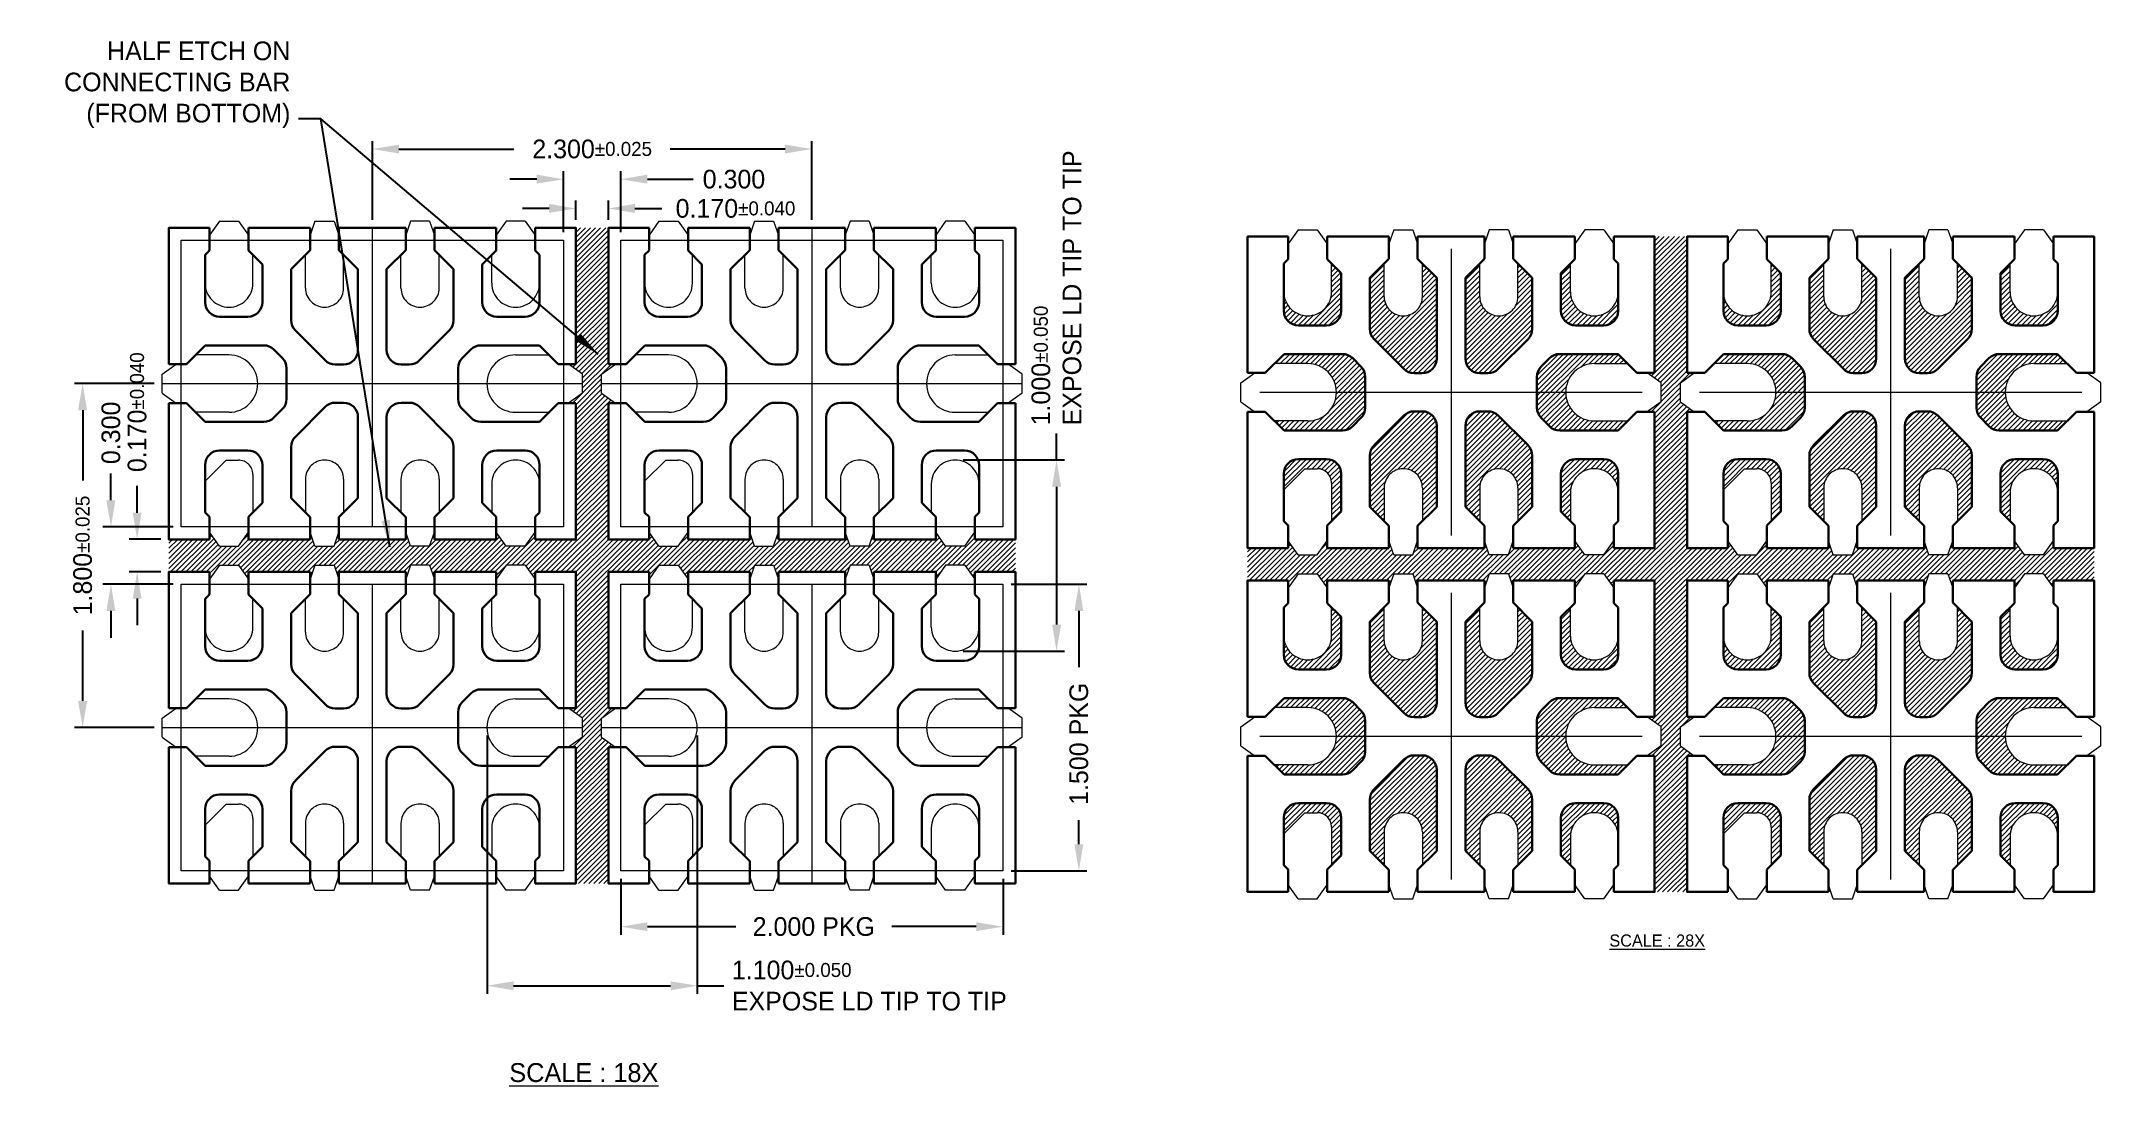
# Model space of a CAD drawing. Extents: x 414.8 to 425.6, y 215 to 220.5.
import ezdxf

# ---------------------------------------------------------------- set-up
doc = ezdxf.new("R2010")
doc.units = 0
doc.header["$LTSCALE"] = 3
doc.header["$MEASUREMENT"] = 0
for name, pattern in [('CENTER', [2, 1.25, -0.25, 0.25, -0.25]), ('HIDDEN', [0.375, 0.25, -0.125]), ('PHANTOM', [2.5, 1.25, -0.25, 0.25, -0.25, 0.25, -0.25])]:
    doc.linetypes.add(name, pattern=pattern)
for name, color, linetype, lineweight in [('CLIN', 1, 'CENTER', 15), ('DIM', 4, 'Continuous', 13), ('HATCH', 8, 'Continuous', 5), ('HIDN', 6, 'HIDDEN', 15), ('OBJ2', 30, 'Continuous', 30), ('OBJ4', 7, 'Continuous', 30), ('PHANTOM', 5, 'PHANTOM', 15), ('SAW', 2, 'HIDDEN', 15), ('TEXT', 2, 'Continuous', 20)]:
    doc.layers.add(name, color=color, linetype=linetype, lineweight=lineweight)
doc.dimstyles.new('3DEC X 18', dxfattribs={"dimscale": 0.055, "dimtxt": 1.778, "dimasz": 2.54, "dimexe": 0.762, "dimexo": 0.762, "dimgap": 0.762, "dimtad": 0, "dimdec": 3, "dimzin": 0, "dimdsep": 46, "dimtxsty": 'Standard', "dimcen": 0.09, "dimadec": 0, "dimazin": 0, "dimtfac": 1, "dimtdec": 3, "dimtofl": 0, "dimtmove": 0, "dimatfit": 3, "dimfxl": 1, "dimtolj": 1, "dimtzin": 0, "dimarcsym": 0})
pattern_1 = [(45, (-118.735705, 10.733084), (-0.01325825215, 0.01325825215), [])]
pattern_2 = [(45, (-116.435705, 10.733084), (-0.01325825215, 0.01325825215), [])]
pattern_3 = [(45, (-116.435705, 8.933084), (-0.01325825215, 0.01325825215), [])]
pattern_4 = [(45, (-118.735705, 8.933084), (-0.01325825215, 0.01325825215), [])]

msp = doc.modelspace()

# ---------------------------------------------------------------- texts
at = {"layer": 'DIM', "insert": (416.1108, 220.0054), "char_height": 0.09779, "attachment_point": 9}
msp.add_mtext('\\A1;HALF ETCH ON\\PCONNECTING BAR\\P(FROM BOTTOM)', dxfattribs=at)
at = {"layer": 'TEXT'}
for s, height, p in [('%%uSCALE : 28X', 0.0635, (423.0131, 215.7222)), ('%%USCALE : 18X', 0.099, (417.2564, 215.0137))]:
    msp.add_text(s, height=height, dxfattribs=at).set_placement(p)

# ---------------------------------------------------------------- blocks, each defined once
blk = doc.blocks.new('*D0')
at = {"layer": 'Defpoints', "color": 0, "transparency": 16777216}
for p in [(322.775, -63.647), (322.605, -63.748), (322.775, -63.748)]:
    blk.add_point(p, dxfattribs=at)
at = {"layer": 'DIM', "color": 0, "lineweight": -2, "transparency": 16777216}
for p, q in [((322.465, -63.647), (322.325, -63.647)), ((322.605, -63.706), (322.605, -63.605)), ((322.775, -63.706), (322.775, -63.605)), ((322.914, -63.647), (323.054, -63.647))]:
    blk.add_line(p, q, dxfattribs=at)
at = {"layer": 'DIM', "color": 0, "transparency": 16777216}
for points in [[(322.465, -63.67), (322.465, -63.623), (322.605, -63.647)], [(322.914, -63.623), (322.914, -63.67), (322.775, -63.647)]]:
    blk.add_solid(points, dxfattribs=at)
at = {"layer": 'DIM', "color": 0, "transparency": 16777216, "insert": (323.44, -63.647), "char_height": 0.09779, "attachment_point": 5}
blk.add_mtext('\\A1;0.170{\\H0.073343;%%p0.040}', dxfattribs=at)
blk = doc.blocks.new('*D1')
at = {"layer": 'Defpoints', "color": 0, "transparency": 16777216}
for p in [(322.84, -63.494), (322.54, -63.813), (322.84, -63.813)]:
    blk.add_point(p, dxfattribs=at)
at = {"layer": 'DIM', "color": 0, "lineweight": -2, "transparency": 16777216}
for p, q in [((322.54, -63.771), (322.54, -63.452)), ((322.84, -63.771), (322.84, -63.452)), ((322.4, -63.494), (322.26, -63.494)), ((322.979, -63.494), (323.219, -63.494))]:
    blk.add_line(p, q, dxfattribs=at)
at = {"layer": 'DIM', "color": 0, "transparency": 16777216}
for points in [[(322.4, -63.517), (322.4, -63.47), (322.54, -63.494)], [(322.979, -63.47), (322.979, -63.517), (322.84, -63.494)]]:
    blk.add_solid(points, dxfattribs=at)
at = {"layer": 'DIM', "color": 0, "transparency": 16777216, "insert": (323.432, -63.494), "char_height": 0.0978, "attachment_point": 5}
blk.add_mtext('\\A1;0.300', dxfattribs=at)
blk = doc.blocks.new('*D2')
at = {"layer": 'Defpoints', "color": 0, "transparency": 16777216}
for p in [(323.84, -63.336), (321.54, -63.748), (323.84, -63.748)]:
    blk.add_point(p, dxfattribs=at)
at = {"layer": 'DIM', "color": 0, "lineweight": -2, "transparency": 16777216}
for p, q in [((321.54, -63.706), (321.54, -63.294)), ((321.679, -63.336), (322.281, -63.336)), ((323.7, -63.336), (323.098, -63.336)), ((323.84, -63.706), (323.84, -63.294))]:
    blk.add_line(p, q, dxfattribs=at)
at = {"layer": 'DIM', "color": 0, "transparency": 16777216}
for points in [[(321.679, -63.313), (321.679, -63.359), (321.54, -63.336)], [(323.7, -63.359), (323.7, -63.313), (323.84, -63.336)]]:
    blk.add_solid(points, dxfattribs=at)
at = {"layer": 'DIM', "color": 0, "transparency": 16777216, "insert": (322.69, -63.336), "char_height": 0.09779, "attachment_point": 5}
blk.add_mtext('\\A1;2.300{\\H0.073343;%%p0.025}', dxfattribs=at)
blk = doc.blocks.new('*D3')
at = {"layer": 'Defpoints', "color": 0, "transparency": 16777216}
for p in [(320.309, -65.378), (320.475, -65.378), (320.475, -65.548)]:
    blk.add_point(p, dxfattribs=at)
at = {"layer": 'DIM', "color": 0, "lineweight": -2, "transparency": 16777216}
for p, q in [((320.309, -65.239), (320.309, -65.099)), ((320.433, -65.378), (320.267, -65.378)), ((320.433, -65.548), (320.267, -65.548)), ((320.309, -65.688), (320.309, -65.828))]:
    blk.add_line(p, q, dxfattribs=at)
at = {"layer": 'DIM', "color": 0, "transparency": 16777216}
for points in [[(320.286, -65.239), (320.332, -65.239), (320.309, -65.378)], [(320.332, -65.688), (320.286, -65.688), (320.309, -65.548)]]:
    blk.add_solid(points, dxfattribs=at)
at = {"layer": 'DIM', "color": 0, "transparency": 16777216, "insert": (320.309, -64.713), "char_height": 0.09779, "attachment_point": 5, "rotation": 90}
blk.add_mtext('\\A1;0.170{\\H0.073343;%%p0.040}', dxfattribs=at)
blk = doc.blocks.new('*D4')
at = {"layer": 'Defpoints', "color": 0, "transparency": 16777216}
for p in [(320.172, -65.313), (320.54, -65.313), (320.54, -65.613)]:
    blk.add_point(p, dxfattribs=at)
at = {"layer": 'DIM', "color": 0, "lineweight": -2, "transparency": 16777216}
for p, q in [((320.172, -65.174), (320.172, -65.034)), ((320.498, -65.313), (320.13, -65.313)), ((320.498, -65.613), (320.13, -65.613)), ((320.172, -65.753), (320.172, -65.893))]:
    blk.add_line(p, q, dxfattribs=at)
at = {"layer": 'DIM', "color": 0, "transparency": 16777216}
for points in [[(320.148, -65.174), (320.195, -65.174), (320.172, -65.313)], [(320.195, -65.753), (320.148, -65.753), (320.172, -65.613)]]:
    blk.add_solid(points, dxfattribs=at)
at = {"layer": 'DIM', "color": 0, "transparency": 16777216, "insert": (320.172, -64.821), "char_height": 0.0978, "attachment_point": 5, "rotation": 90}
blk.add_mtext('\\A1;0.300', dxfattribs=at)
blk = doc.blocks.new('*D5')
at = {"layer": 'Defpoints', "color": 0, "transparency": 16777216}
for p in [(320.024, -64.563), (320.44, -64.563), (320.44, -66.363)]:
    blk.add_point(p, dxfattribs=at)
at = {"layer": 'DIM', "color": 0, "lineweight": -2, "transparency": 16777216}
for p, q in [((320.398, -64.563), (319.982, -64.563)), ((320.024, -64.703), (320.024, -65.071)), ((320.024, -66.224), (320.024, -65.856)), ((320.398, -66.363), (319.982, -66.363))]:
    blk.add_line(p, q, dxfattribs=at)
at = {"layer": 'DIM', "color": 0, "transparency": 16777216}
for points in [[(320.047, -64.703), (320, -64.703), (320.024, -64.563)], [(320, -66.224), (320.047, -66.224), (320.024, -66.363)]]:
    blk.add_solid(points, dxfattribs=at)
at = {"layer": 'DIM', "color": 0, "transparency": 16777216, "insert": (320.024, -65.463), "char_height": 0.09779, "attachment_point": 5, "rotation": 90}
blk.add_mtext('\\A1;1.800{\\H0.073343;%%p0.025}', dxfattribs=at)
blk = doc.blocks.new('*D6')
at = {"layer": 'Defpoints', "color": 0, "transparency": 16777216}
for p in [(322.84, -67.113), (324.84, -67.113), (324.84, -67.405)]:
    blk.add_point(p, dxfattribs=at)
at = {"layer": 'DIM', "color": 0, "lineweight": -2, "transparency": 16777216}
for p, q in [((322.84, -67.155), (322.84, -67.447)), ((324.84, -67.155), (324.84, -67.447)), ((322.979, -67.405), (323.441, -67.405)), ((324.7, -67.405), (324.258, -67.405))]:
    blk.add_line(p, q, dxfattribs=at)
at = {"layer": 'DIM', "color": 0, "transparency": 16777216}
for points in [[(322.979, -67.382), (322.979, -67.428), (322.84, -67.405)], [(324.7, -67.428), (324.7, -67.382), (324.84, -67.405)]]:
    blk.add_solid(points, dxfattribs=at)
at = {"layer": 'DIM', "color": 0, "transparency": 16777216, "insert": (323.85, -67.405), "char_height": 0.09779, "attachment_point": 5}
blk.add_mtext('\\A1;2.000 PKG', dxfattribs=at)
blk = doc.blocks.new('*D7')
at = {"layer": 'Defpoints', "color": 0, "transparency": 16777216}
for p in [(324.84, -65.613), (325.237, -65.613), (324.84, -67.113)]:
    blk.add_point(p, dxfattribs=at)
at = {"layer": 'DIM', "color": 0, "lineweight": -2, "transparency": 16777216}
for p, q in [((324.882, -65.613), (325.279, -65.613)), ((325.237, -65.753), (325.237, -66.047)), ((325.237, -66.974), (325.237, -66.848)), ((324.882, -67.113), (325.279, -67.113))]:
    blk.add_line(p, q, dxfattribs=at)
at = {"layer": 'DIM', "color": 0, "transparency": 16777216}
for points in [[(325.26, -65.753), (325.214, -65.753), (325.237, -65.613)], [(325.214, -66.974), (325.26, -66.974), (325.237, -67.113)]]:
    blk.add_solid(points, dxfattribs=at)
at = {"layer": 'DIM', "color": 0, "transparency": 16777216, "insert": (325.237, -66.448), "char_height": 0.09779, "attachment_point": 5, "rotation": 90}
blk.add_mtext('\\A1;1.500 PKG', dxfattribs=at)
blk = doc.blocks.new('*D8')
at = {"layer": 'Defpoints', "color": 0, "transparency": 16777216}
for p in [(324.59, -64.963), (324.59, -65.963), (325.12, -65.963)]:
    blk.add_point(p, dxfattribs=at)
at = {"layer": 'DIM', "color": 0, "lineweight": -2, "transparency": 16777216}
for p, q in [((325.12, -64.963), (325.12, -64.824)), ((324.632, -64.963), (325.162, -64.963)), ((325.12, -65.103), (325.12, -65.824)), ((324.632, -65.963), (325.162, -65.963))]:
    blk.add_line(p, q, dxfattribs=at)
at = {"layer": 'DIM', "color": 0, "transparency": 16777216}
for points in [[(325.144, -65.103), (325.097, -65.103), (325.12, -64.963)], [(325.097, -65.824), (325.144, -65.824), (325.12, -65.963)]]:
    blk.add_solid(points, dxfattribs=at)
at = {"layer": 'DIM', "color": 0, "transparency": 16777216, "insert": (325.251, -64.782), "char_height": 0.09779, "attachment_point": 7, "rotation": 90}
blk.add_mtext('\\A1;1.000{\\H0.073343;%%p0.050}\\PEXPOSE LD TIP TO TIP', dxfattribs=at)
blk = doc.blocks.new('*D9')
at = {"layer": 'Defpoints', "color": 0, "transparency": 16777216}
for p in [(322.14, -66.363), (323.24, -66.363), (323.24, -67.714)]:
    blk.add_point(p, dxfattribs=at)
at = {"layer": 'DIM', "color": 0, "lineweight": -2, "transparency": 16777216}
for p, q in [((322.14, -66.405), (322.14, -67.756)), ((323.24, -66.405), (323.24, -67.756)), ((322.279, -67.714), (323.1, -67.714)), ((323.24, -67.714), (323.379, -67.714))]:
    blk.add_line(p, q, dxfattribs=at)
at = {"layer": 'DIM', "color": 0, "transparency": 16777216}
for points in [[(322.279, -67.691), (322.279, -67.738), (322.14, -67.714)], [(323.1, -67.738), (323.1, -67.691), (323.24, -67.714)]]:
    blk.add_solid(points, dxfattribs=at)
at = {"layer": 'DIM', "color": 0, "transparency": 16777216, "insert": (323.421, -67.845), "char_height": 0.09779, "attachment_point": 7}
blk.add_mtext('\\A1;1.100{\\H0.073343;%%p0.050} \\PEXPOSE LD TIP TO TIP', dxfattribs=at)

# ---------------------------------------------------------------- dimensions: what is measured, and where the dimension line sits
at = {"layer": 'DIM'}
for base, p1, p2, override, picture, middle in [((418.8397, 219.8958), (416.5397, 219.4834), (418.8397, 219.4834), {"dimgap": 0.762, "dimtol": 1, "dimlim": 0, "dimtp": 0.025, "dimtm": 0.025, "dimtfac": 0.75}, '*D2', (417.6897, 219.8958)), ((417.7747, 219.5852), (417.6047, 219.4834), (417.7747, 219.4834), {"dimgap": 0.762, "dimtol": 1, "dimlim": 0, "dimtp": 0.04, "dimtm": 0.04, "dimtfac": 0.75}, '*D0', (418.4403, 219.5852))]:
    dim = msp.add_linear_dim(base=base, p1=p1, p2=p2, dimstyle='3DEC X 18', override=override, dxfattribs=at)
    dim.commit()
    dim.dimension.update_dxf_attribs({"geometry": picture, "text_midpoint": middle, "insert": (95, 283.2317)})
dim = msp.add_linear_dim(base=(420.1203, 217.2684), p1=(419.5897, 218.2684), p2=(419.5897, 217.2684), angle=90, text='<>\\PEXPOSE LD TIP TO TIP', dimstyle='3DEC X 18', override={"dimgap": 0.762, "dimtol": 1, "dimlim": 0, "dimtp": 0.05, "dimtm": 0.05, "dimtfac": 0.75}, dxfattribs=at)
dim.commit()
dim.dimension.update_dxf_attribs({"geometry": '*D8', "text_midpoint": (420.1203, 219.379), "dimtype": 128, "insert": (95, 283.2317)})
dim = msp.add_linear_dim(base=(417.8397, 219.7381), p1=(417.5397, 219.4184), p2=(417.8397, 219.4184), dimstyle='3DEC X 18', dxfattribs=at)
dim.commit()
dim.dimension.update_dxf_attribs({"geometry": '*D1', "text_midpoint": (418.4321, 219.7381), "dimtype": 128, "insert": (95, 283.2317)})
for base, p1, p2, override, picture, middle in [((415.309, 217.8534), (415.4747, 217.6834), (415.4747, 217.8534), {"dimtol": 1, "dimtp": 0.04, "dimtm": 0.04, "dimtfac": 0.75}, '*D3', (415.309, 218.519)), ((415.0238, 218.6684), (415.4397, 216.8684), (415.4397, 218.6684), {"dimtol": 1, "dimtp": 0.025, "dimtm": 0.025, "dimtfac": 0.75}, '*D5', (415.0238, 217.7684))]:
    dim = msp.add_linear_dim(base=base, p1=p1, p2=p2, angle=90, dimstyle='3DEC X 18', override=override, dxfattribs=at)
    dim.commit()
    dim.dimension.update_dxf_attribs({"geometry": picture, "text_midpoint": middle, "dimtype": 128, "insert": (95, 283.2317)})
dim = msp.add_linear_dim(base=(415.1716, 217.9184), p1=(415.5397, 217.6184), p2=(415.5397, 217.9184), angle=90, dimstyle='3DEC X 18', dxfattribs=at)
dim.commit()
dim.dimension.update_dxf_attribs({"geometry": '*D4', "text_midpoint": (415.1716, 218.4108), "dimtype": 128, "insert": (95, 283.2317)})
dim = msp.add_linear_dim(base=(420.2372, 217.6184), p1=(419.8397, 216.1184), p2=(419.8397, 217.6184), angle=90, text='<> PKG', dimstyle='3DEC X 18', dxfattribs=at)
dim.commit()
dim.dimension.update_dxf_attribs({"geometry": '*D7', "text_midpoint": (420.2372, 216.7837), "dimtype": 128, "insert": (95, 283.2317)})
dim = msp.add_linear_dim(base=(418.2397, 215.5174), p1=(417.1397, 216.8684), p2=(418.2397, 216.8684), text='<> \\PEXPOSE LD TIP TO TIP', dimstyle='3DEC X 18', override={"dimtol": 1, "dimtp": 0.05, "dimtm": 0.05, "dimtfac": 0.75}, dxfattribs=at)
dim.commit()
dim.dimension.update_dxf_attribs({"geometry": '*D9', "text_midpoint": (419.3503, 215.5174), "insert": (95, 283.2317)})
dim = msp.add_linear_dim(base=(419.8397, 215.8268), p1=(417.8397, 216.1184), p2=(419.8397, 216.1184), text='<> PKG', dimstyle='3DEC X 18', dxfattribs=at)
dim.commit()
dim.dimension.update_dxf_attribs({"geometry": '*D6', "text_midpoint": (418.8498, 215.8268), "dimtype": 128, "insert": (95, 283.2317)})

# ---------------------------------------------------------------- hatches: boundary and pattern name
at = {"layer": 'HATCH'}
h = msp.add_hatch(dxfattribs=at)
h.set_pattern_fill('ANSI31', color=256, scale=0.15, style=0)
h.set_pattern_definition([(45, (387.958766, 235.369047), (-0.013258252, 0.013258252), [])])
h.paths.add_polyline_path([(419.9047, 217.8534), (419.6917, 217.8534), (419.6917, 217.8914), (419.6397, 217.8184), (419.5397, 217.8184), (419.4877, 217.8914), (419.4877, 217.8534), (419.1647, 217.8534), (419.1647, 217.8914), (419.1397, 217.8184), (419.0397, 217.8184), (419.0147, 217.8914), (419.0147, 217.8534), (418.6647, 217.8534), (418.6647, 217.8914), (418.6397, 217.8184), (418.5397, 217.8184), (418.5147, 217.8914), (418.5147, 217.8534), (418.1917, 217.8534), (418.1917, 217.8914), (418.1397, 217.8184), (418.0397, 217.8184), (417.9877, 217.8914), (417.9877, 217.8534), (417.7747, 217.8534), (417.7747, 218.5664), (417.8127, 218.5664), (417.7397, 218.6184), (417.7397, 218.7184), (417.8127, 218.7704), (417.7747, 218.7704), (417.7747, 219.4834), (417.6047, 219.4834), (417.6047, 218.7704), (417.5667, 218.7704), (417.6397, 218.7184), (417.6397, 218.6184), (417.5667, 218.5664), (417.6047, 218.5664), (417.6047, 217.8534), (417.3917, 217.8534), (417.3917, 217.8914), (417.3397, 217.8184), (417.2397, 217.8184), (417.1877, 217.8914), (417.1877, 217.8534), (416.8647, 217.8534), (416.8647, 217.8914), (416.8397, 217.8184), (416.7397, 217.8184), (416.7147, 217.8914), (416.7147, 217.8534), (416.3647, 217.8534), (416.3647, 217.8914), (416.3397, 217.8184), (416.2397, 217.8184), (416.2147, 217.8914), (416.2147, 217.8534), (415.8917, 217.8534), (415.8917, 217.8914), (415.8397, 217.8184), (415.7397, 217.8184), (415.6877, 217.8914), (415.6877, 217.8534), (415.4747, 217.8534), (415.4747, 217.6834), (415.6877, 217.6834), (415.6877, 217.6454), (415.7397, 217.7184), (415.8397, 217.7184), (415.8917, 217.6454), (415.8917, 217.6834), (416.2147, 217.6834), (416.2147, 217.6454), (416.2397, 217.7184), (416.3397, 217.7184), (416.3647, 217.6454), (416.3647, 217.6834), (416.7147, 217.6834), (416.7147, 217.6454), (416.7397, 217.7184), (416.8397, 217.7184), (416.8647, 217.6454), (416.8647, 217.6834), (417.1877, 217.6834), (417.1877, 217.6454), (417.2397, 217.7184), (417.3397, 217.7184), (417.3917, 217.6454), (417.3917, 217.6834), (417.6047, 217.6834), (417.6047, 216.9704), (417.5667, 216.9704), (417.6397, 216.9184), (417.6397, 216.8184), (417.5667, 216.7664), (417.6047, 216.7664), (417.6047, 216.0534), (417.7747, 216.0534), (417.7747, 216.7664), (417.8127, 216.7664), (417.7397, 216.8184), (417.7397, 216.9184), (417.8127, 216.9704), (417.7747, 216.9704), (417.7747, 217.6834), (417.9877, 217.6834), (417.9877, 217.6454), (418.0397, 217.7184), (418.1397, 217.7184), (418.1917, 217.6454), (418.1917, 217.6834), (418.5147, 217.6834), (418.5147, 217.6454), (418.5397, 217.7184), (418.6397, 217.7184), (418.6647, 217.6454), (418.6647, 217.6834), (419.0147, 217.6834), (419.0147, 217.6454), (419.0397, 217.7184), (419.1397, 217.7184), (419.1647, 217.6454), (419.1647, 217.6834), (419.4877, 217.6834), (419.4877, 217.6454), (419.5397, 217.7184), (419.6397, 217.7184), (419.6917, 217.6454), (419.6917, 217.6834), (419.9047, 217.6834)])
h = msp.add_hatch(dxfattribs=at)
h.set_pattern_fill('ANSI31', color=256, scale=0.15, style=0)
h.set_pattern_definition([(45, (393.603622, 235.323765), (-0.013258252, 0.013258252), [])])
h.paths.add_polyline_path([(425.5495, 217.8081), (425.3365, 217.8081), (425.3365, 217.8461), (425.2845, 217.7731), (425.1845, 217.7731), (425.1325, 217.8461), (425.1325, 217.8081), (424.8095, 217.8081), (424.8095, 217.8461), (424.7845, 217.7731), (424.6845, 217.7731), (424.6595, 217.8461), (424.6595, 217.8081), (424.3095, 217.8081), (424.3095, 217.8461), (424.2845, 217.7731), (424.1845, 217.7731), (424.1595, 217.8461), (424.1595, 217.8081), (423.8365, 217.8081), (423.8365, 217.8461), (423.7845, 217.7731), (423.6845, 217.7731), (423.6325, 217.8461), (423.6325, 217.8081), (423.4195, 217.8081), (423.4195, 218.5211), (423.4575, 218.5211), (423.3845, 218.5731), (423.3845, 218.6731), (423.4575, 218.7251), (423.4195, 218.7251), (423.4195, 219.4381), (423.2495, 219.4381), (423.2495, 218.7251), (423.2115, 218.7251), (423.2845, 218.6731), (423.2845, 218.5731), (423.2115, 218.5211), (423.2495, 218.5211), (423.2495, 217.8081), (423.0365, 217.8081), (423.0365, 217.8461), (422.9845, 217.7731), (422.8845, 217.7731), (422.8325, 217.8461), (422.8325, 217.8081), (422.5095, 217.8081), (422.5095, 217.8461), (422.4845, 217.7731), (422.3845, 217.7731), (422.3595, 217.8461), (422.3595, 217.8081), (422.0095, 217.8081), (422.0095, 217.8461), (421.9845, 217.7731), (421.8845, 217.7731), (421.8595, 217.8461), (421.8595, 217.8081), (421.5365, 217.8081), (421.5365, 217.8461), (421.4845, 217.7731), (421.3845, 217.7731), (421.3325, 217.8461), (421.3325, 217.8081), (421.1195, 217.8081), (421.1195, 217.6381), (421.3325, 217.6381), (421.3325, 217.6001), (421.3845, 217.6731), (421.4845, 217.6731), (421.5365, 217.6001), (421.5365, 217.6381), (421.8595, 217.6381), (421.8595, 217.6001), (421.8845, 217.6731), (421.9845, 217.6731), (422.0095, 217.6001), (422.0095, 217.6381), (422.3595, 217.6381), (422.3595, 217.6001), (422.3845, 217.6731), (422.4845, 217.6731), (422.5095, 217.6001), (422.5095, 217.6381), (422.8325, 217.6381), (422.8325, 217.6001), (422.8845, 217.6731), (422.9845, 217.6731), (423.0365, 217.6001), (423.0365, 217.6381), (423.2495, 217.6381), (423.2495, 216.9251), (423.2115, 216.9251), (423.2845, 216.8731), (423.2845, 216.7731), (423.2115, 216.7211), (423.2495, 216.7211), (423.2495, 216.0081), (423.4195, 216.0081), (423.4195, 216.7211), (423.4575, 216.7211), (423.3845, 216.7731), (423.3845, 216.8731), (423.4575, 216.9251), (423.4195, 216.9251), (423.4195, 217.6381), (423.6325, 217.6381), (423.6325, 217.6001), (423.6845, 217.6731), (423.7845, 217.6731), (423.8365, 217.6001), (423.8365, 217.6381), (424.1595, 217.6381), (424.1595, 217.6001), (424.1845, 217.6731), (424.2845, 217.6731), (424.3095, 217.6001), (424.3095, 217.6381), (424.6595, 217.6381), (424.6595, 217.6001), (424.6845, 217.6731), (424.7845, 217.6731), (424.8095, 217.6001), (424.8095, 217.6381), (425.1325, 217.6381), (425.1325, 217.6001), (425.1845, 217.6731), (425.2845, 217.6731), (425.3365, 217.6001), (425.3365, 217.6381), (425.5495, 217.6381)])
h = msp.add_hatch(dxfattribs=at)
h.set_pattern_fill('ANSI31', color=256, scale=0.15, style=0)
h.set_pattern_definition(pattern_1)
h.paths.add_polyline_path([(423.0595, 218.0981), (423.0595, 218.1971, 0.4142136), (422.9835, 218.2731), (422.8355, 218.2731, 0.4142136), (422.7595, 218.1971), (422.7595, 217.9991), (422.8095, 217.9491), (422.8095, 218.0981, -1)])
h.paths.add_polyline_path([(421.5335, 218.2731), (421.3855, 218.2731, 0.4142136), (421.3095, 218.1971), (421.3095, 218.1131), (421.4195, 218.2231), (421.4835, 218.2231, -0.4142136), (421.5595, 218.1471), (421.5595, 217.9491), (421.6095, 217.9991), (421.6095, 218.1971, 0.4142136)])
h.paths.add_polyline_path([(421.6095, 219.0491), (421.6095, 219.2471), (421.5595, 219.2971), (421.5595, 219.1481, -1), (421.3095, 219.1481), (421.3095, 219.0491, 0.4142136), (421.3855, 218.9731), (421.5335, 218.9731, 0.4142136)])
h.paths.add_polyline_path([(423.0595, 219.0491), (423.0595, 219.1481, -1), (422.8095, 219.1481), (422.8095, 219.2971), (422.7595, 219.2471), (422.7595, 219.0491, 0.4142136), (422.8355, 218.9731), (422.9835, 218.9731, 0.4142136)])
h = msp.add_hatch(dxfattribs=at)
h.set_pattern_fill('ANSI31', color=256, scale=0.15, style=0)
h.set_pattern_definition(pattern_1)
h.paths.add_polyline_path([(422.1095, 219.2221), (422.0345, 219.2971), (422.0345, 219.1231, -1), (421.8345, 219.1231), (421.8345, 219.2971), (421.7595, 219.2221), (421.7595, 218.9546, 0.1989124), (421.7818, 218.9009), (421.9373, 218.7454, 0.1989124), (421.991, 218.7231), (422.0335, 218.7231, 0.4142136), (422.1095, 218.7991)])
h.paths.add_polyline_path([(422.5873, 218.9009, 0.1989124), (422.6095, 218.9546), (422.6095, 219.2221), (422.5345, 219.2971), (422.5345, 219.1231, -1), (422.3345, 219.1231), (422.3345, 219.2971), (422.2595, 219.2221), (422.2595, 218.7991, 0.4142136), (422.3355, 218.7231), (422.378, 218.7231, 0.1989124), (422.4318, 218.7454)])
h.paths.add_polyline_path([(422.1095, 218.4471, 0.4142136), (422.0335, 218.5231), (421.991, 218.5231, 0.1989124), (421.9373, 218.5009), (421.7818, 218.3454, 0.1989124), (421.7595, 218.2916), (421.7595, 218.0241), (421.8345, 217.9491), (421.8345, 218.1231, -1), (422.0345, 218.1231), (422.0345, 217.9491), (422.1095, 218.0241)])
h.paths.add_polyline_path([(422.4318, 218.5009, 0.1989124), (422.378, 218.5231), (422.3355, 218.5231, 0.4142136), (422.2595, 218.4471), (422.2595, 218.0241), (422.3345, 217.9491), (422.3345, 218.1231, -1), (422.5345, 218.1231), (422.5345, 217.9491), (422.6095, 218.0241), (422.6095, 218.2916, 0.1989124), (422.5873, 218.3454)])
h = msp.add_hatch(dxfattribs=at)
h.set_pattern_fill('ANSI31', color=256, scale=0.15, style=0)
h.set_pattern_definition(pattern_2)
h.paths.add_polyline_path([(425.3595, 218.0981), (425.3595, 218.1971, 0.4142136), (425.2835, 218.2731), (425.1355, 218.2731, 0.4142136), (425.0595, 218.1971), (425.0595, 217.9991), (425.1095, 217.9491), (425.1095, 218.0981, -1)])
h.paths.add_polyline_path([(423.8335, 218.2731), (423.6855, 218.2731, 0.4142136), (423.6095, 218.1971), (423.6095, 218.1131), (423.7195, 218.2231), (423.7835, 218.2231, -0.4142136), (423.8595, 218.1471), (423.8595, 217.9491), (423.9095, 217.9991), (423.9095, 218.1971, 0.4142136)])
h.paths.add_polyline_path([(423.9095, 219.0491), (423.9095, 219.2471), (423.8595, 219.2971), (423.8595, 219.1481, -1), (423.6095, 219.1481), (423.6095, 219.0491, 0.4142136), (423.6855, 218.9731), (423.8335, 218.9731, 0.4142136)])
h.paths.add_polyline_path([(425.3595, 219.0491), (425.3595, 219.1481, -1), (425.1095, 219.1481), (425.1095, 219.2971), (425.0595, 219.2471), (425.0595, 219.0491, 0.4142136), (425.1355, 218.9731), (425.2835, 218.9731, 0.4142136)])
h = msp.add_hatch(dxfattribs=at)
h.set_pattern_fill('ANSI31', color=256, scale=0.15, style=0)
h.set_pattern_definition(pattern_2)
h.paths.add_polyline_path([(424.4095, 219.2221), (424.3345, 219.2971), (424.3345, 219.1231, -1), (424.1345, 219.1231), (424.1345, 219.2971), (424.0595, 219.2221), (424.0595, 218.9546, 0.1989124), (424.0818, 218.9009), (424.2373, 218.7454, 0.1989124), (424.291, 218.7231), (424.3335, 218.7231, 0.4142136), (424.4095, 218.7991)])
h.paths.add_polyline_path([(424.8873, 218.9009, 0.1989124), (424.9095, 218.9546), (424.9095, 219.2221), (424.8345, 219.2971), (424.8345, 219.1231, -1), (424.6345, 219.1231), (424.6345, 219.2971), (424.5595, 219.2221), (424.5595, 218.7991, 0.4142136), (424.6355, 218.7231), (424.678, 218.7231, 0.1989124), (424.7318, 218.7454)])
h.paths.add_polyline_path([(424.4095, 218.4471, 0.4142136), (424.3335, 218.5231), (424.291, 218.5231, 0.1989124), (424.2373, 218.5009), (424.0818, 218.3454, 0.1989124), (424.0595, 218.2916), (424.0595, 218.0241), (424.1345, 217.9491), (424.1345, 218.1231, -1), (424.3345, 218.1231), (424.3345, 217.9491), (424.4095, 218.0241)])
h.paths.add_polyline_path([(424.7318, 218.5009, 0.1989124), (424.678, 218.5231), (424.6355, 218.5231, 0.4142136), (424.5595, 218.4471), (424.5595, 218.0241), (424.6345, 217.9491), (424.6345, 218.1231, -1), (424.8345, 218.1231), (424.8345, 217.9491), (424.9095, 218.0241), (424.9095, 218.2916, 0.1989124), (424.8873, 218.3454)])
h = msp.add_hatch(dxfattribs=at)
h.set_pattern_fill('ANSI31', color=256, scale=0.15, style=0)
h.set_pattern_definition(pattern_1)
h.paths.add_polyline_path([(421.7353, 218.7037, 0.1989124), (421.713, 218.7575), (421.6697, 218.8009, 0.1989124), (421.6159, 218.8231), (421.3105, 218.8231), (421.2605, 218.7731), (421.4345, 218.7731, -0.4142136), (421.5845, 218.6231), (421.7353, 218.6231)])
h.paths.add_polyline_path([(421.7353, 218.5425), (421.7353, 218.6231), (421.5845, 218.6231, -0.4142136), (421.4345, 218.4731), (421.2605, 218.4731), (421.3105, 218.4231), (421.6159, 218.4231, 0.1989124), (421.6697, 218.4454), (421.713, 218.4888, 0.1989124)])
h.paths.add_polyline_path([(422.9345, 218.7731), (423.1085, 218.7731), (423.0585, 218.8231), (422.7531, 218.8231, 0.1989124), (422.6994, 218.8009), (422.656, 218.7575, 0.1989124), (422.6338, 218.7037), (422.6338, 218.6231), (422.7845, 218.6231, -0.4142136)])
h.paths.add_polyline_path([(422.7845, 218.6231), (422.6338, 218.6231), (422.6338, 218.5425, 0.1989124), (422.656, 218.4888), (422.6994, 218.4454, 0.1989124), (422.7531, 218.4231), (423.0585, 218.4231), (423.1085, 218.4731), (422.9345, 218.4731, -0.4142136)])
h = msp.add_hatch(dxfattribs=at)
h.set_pattern_fill('ANSI31', color=256, scale=0.15, style=0)
h.set_pattern_definition(pattern_2)
h.paths.add_polyline_path([(424.0353, 218.7037, 0.1989124), (424.013, 218.7575), (423.9697, 218.8009, 0.1989124), (423.9159, 218.8231), (423.6105, 218.8231), (423.5605, 218.7731), (423.7345, 218.7731, -0.4142136), (423.8845, 218.6231), (424.0353, 218.6231)])
h.paths.add_polyline_path([(424.0353, 218.5425), (424.0353, 218.6231), (423.8845, 218.6231, -0.4142136), (423.7345, 218.4731), (423.5605, 218.4731), (423.6105, 218.4231), (423.9159, 218.4231, 0.1989124), (423.9697, 218.4454), (424.013, 218.4888, 0.1989124)])
h.paths.add_polyline_path([(425.2345, 218.7731), (425.4085, 218.7731), (425.3585, 218.8231), (425.0531, 218.8231, 0.1989124), (424.9994, 218.8009), (424.956, 218.7575, 0.1989124), (424.9338, 218.7037), (424.9338, 218.6231), (425.0845, 218.6231, -0.4142136)])
h.paths.add_polyline_path([(425.0845, 218.6231), (424.9338, 218.6231), (424.9338, 218.5425, 0.1989124), (424.956, 218.4888), (424.9994, 218.4454, 0.1989124), (425.0531, 218.4231), (425.3585, 218.4231), (425.4085, 218.4731), (425.2345, 218.4731, -0.4142136)])
h = msp.add_hatch(dxfattribs=at)
h.set_pattern_fill('ANSI31', color=256, scale=0.15, style=0)
h.set_pattern_definition(pattern_4)
h.paths.add_polyline_path([(423.0595, 216.2981), (423.0595, 216.3971, 0.4142136), (422.9835, 216.4731), (422.8355, 216.4731, 0.4142136), (422.7595, 216.3971), (422.7595, 216.1991), (422.8095, 216.1491), (422.8095, 216.2981, -1)])
h.paths.add_polyline_path([(421.5335, 216.4731), (421.3855, 216.4731, 0.4142136), (421.3095, 216.3971), (421.3095, 216.3131), (421.4195, 216.4231), (421.4835, 216.4231, -0.4142136), (421.5595, 216.3471), (421.5595, 216.1491), (421.6095, 216.1991), (421.6095, 216.3971, 0.4142136)])
h.paths.add_polyline_path([(421.6095, 217.2491), (421.6095, 217.4471), (421.5595, 217.4971), (421.5595, 217.3481, -1), (421.3095, 217.3481), (421.3095, 217.2491, 0.4142136), (421.3855, 217.1731), (421.5335, 217.1731, 0.4142136)])
h.paths.add_polyline_path([(423.0595, 217.2491), (423.0595, 217.3481, -1), (422.8095, 217.3481), (422.8095, 217.4971), (422.7595, 217.4471), (422.7595, 217.2491, 0.4142136), (422.8355, 217.1731), (422.9835, 217.1731, 0.4142136)])
h = msp.add_hatch(dxfattribs=at)
h.set_pattern_fill('ANSI31', color=256, scale=0.15, style=0)
h.set_pattern_definition(pattern_4)
h.paths.add_polyline_path([(422.1095, 217.4221), (422.0345, 217.4971), (422.0345, 217.3231, -1), (421.8345, 217.3231), (421.8345, 217.4971), (421.7595, 217.4221), (421.7595, 217.1546, 0.1989124), (421.7818, 217.1009), (421.9373, 216.9454, 0.1989124), (421.991, 216.9231), (422.0335, 216.9231, 0.4142136), (422.1095, 216.9991)])
h.paths.add_polyline_path([(422.5873, 217.1009, 0.1989124), (422.6095, 217.1546), (422.6095, 217.4221), (422.5345, 217.4971), (422.5345, 217.3231, -1), (422.3345, 217.3231), (422.3345, 217.4971), (422.2595, 217.4221), (422.2595, 216.9991, 0.4142136), (422.3355, 216.9231), (422.378, 216.9231, 0.1989124), (422.4318, 216.9454)])
h.paths.add_polyline_path([(422.1095, 216.6471, 0.4142136), (422.0335, 216.7231), (421.991, 216.7231, 0.1989124), (421.9373, 216.7009), (421.7818, 216.5454, 0.1989124), (421.7595, 216.4916), (421.7595, 216.2241), (421.8345, 216.1491), (421.8345, 216.3231, -1), (422.0345, 216.3231), (422.0345, 216.1491), (422.1095, 216.2241)])
h.paths.add_polyline_path([(422.4318, 216.7009, 0.1989124), (422.378, 216.7231), (422.3355, 216.7231, 0.4142136), (422.2595, 216.6471), (422.2595, 216.2241), (422.3345, 216.1491), (422.3345, 216.3231, -1), (422.5345, 216.3231), (422.5345, 216.1491), (422.6095, 216.2241), (422.6095, 216.4916, 0.1989124), (422.5873, 216.5454)])
h = msp.add_hatch(dxfattribs=at)
h.set_pattern_fill('ANSI31', color=256, scale=0.15, style=0)
h.set_pattern_definition(pattern_3)
h.paths.add_polyline_path([(425.3595, 216.2981), (425.3595, 216.3971, 0.4142136), (425.2835, 216.4731), (425.1355, 216.4731, 0.4142136), (425.0595, 216.3971), (425.0595, 216.1991), (425.1095, 216.1491), (425.1095, 216.2981, -1)])
h.paths.add_polyline_path([(423.8335, 216.4731), (423.6855, 216.4731, 0.4142136), (423.6095, 216.3971), (423.6095, 216.3131), (423.7195, 216.4231), (423.7835, 216.4231, -0.4142136), (423.8595, 216.3471), (423.8595, 216.1491), (423.9095, 216.1991), (423.9095, 216.3971, 0.4142136)])
h.paths.add_polyline_path([(423.9095, 217.2491), (423.9095, 217.4471), (423.8595, 217.4971), (423.8595, 217.3481, -1), (423.6095, 217.3481), (423.6095, 217.2491, 0.4142136), (423.6855, 217.1731), (423.8335, 217.1731, 0.4142136)])
h.paths.add_polyline_path([(425.3595, 217.2491), (425.3595, 217.3481, -1), (425.1095, 217.3481), (425.1095, 217.4971), (425.0595, 217.4471), (425.0595, 217.2491, 0.4142136), (425.1355, 217.1731), (425.2835, 217.1731, 0.4142136)])
h = msp.add_hatch(dxfattribs=at)
h.set_pattern_fill('ANSI31', color=256, scale=0.15, style=0)
h.set_pattern_definition(pattern_3)
h.paths.add_polyline_path([(424.4095, 217.4221), (424.3345, 217.4971), (424.3345, 217.3231, -1), (424.1345, 217.3231), (424.1345, 217.4971), (424.0595, 217.4221), (424.0595, 217.1546, 0.1989124), (424.0818, 217.1009), (424.2373, 216.9454, 0.1989124), (424.291, 216.9231), (424.3335, 216.9231, 0.4142136), (424.4095, 216.9991)])
h.paths.add_polyline_path([(424.8873, 217.1009, 0.1989124), (424.9095, 217.1546), (424.9095, 217.4221), (424.8345, 217.4971), (424.8345, 217.3231, -1), (424.6345, 217.3231), (424.6345, 217.4971), (424.5595, 217.4221), (424.5595, 216.9991, 0.4142136), (424.6355, 216.9231), (424.678, 216.9231, 0.1989124), (424.7318, 216.9454)])
h.paths.add_polyline_path([(424.4095, 216.6471, 0.4142136), (424.3335, 216.7231), (424.291, 216.7231, 0.1989124), (424.2373, 216.7009), (424.0818, 216.5454, 0.1989124), (424.0595, 216.4916), (424.0595, 216.2241), (424.1345, 216.1491), (424.1345, 216.3231, -1), (424.3345, 216.3231), (424.3345, 216.1491), (424.4095, 216.2241)])
h.paths.add_polyline_path([(424.7318, 216.7009, 0.1989124), (424.678, 216.7231), (424.6355, 216.7231, 0.4142136), (424.5595, 216.6471), (424.5595, 216.2241), (424.6345, 216.1491), (424.6345, 216.3231, -1), (424.8345, 216.3231), (424.8345, 216.1491), (424.9095, 216.2241), (424.9095, 216.4916, 0.1989124), (424.8873, 216.5454)])
h = msp.add_hatch(dxfattribs=at)
h.set_pattern_fill('ANSI31', color=256, scale=0.15, style=0)
h.set_pattern_definition(pattern_4)
h.paths.add_polyline_path([(421.7353, 216.9037, 0.1989124), (421.713, 216.9575), (421.6697, 217.0009, 0.1989124), (421.6159, 217.0231), (421.3105, 217.0231), (421.2605, 216.9731), (421.4345, 216.9731, -0.4142136), (421.5845, 216.8231), (421.7353, 216.8231)])
h.paths.add_polyline_path([(421.7353, 216.7425), (421.7353, 216.8231), (421.5845, 216.8231, -0.4142136), (421.4345, 216.6731), (421.2605, 216.6731), (421.3105, 216.6231), (421.6159, 216.6231, 0.1989124), (421.6697, 216.6454), (421.713, 216.6888, 0.1989124)])
h.paths.add_polyline_path([(422.9345, 216.9731), (423.1085, 216.9731), (423.0585, 217.0231), (422.7531, 217.0231, 0.1989124), (422.6994, 217.0009), (422.656, 216.9575, 0.1989124), (422.6338, 216.9037), (422.6338, 216.8231), (422.7845, 216.8231, -0.4142136)])
h.paths.add_polyline_path([(422.7845, 216.8231), (422.6338, 216.8231), (422.6338, 216.7425, 0.1989124), (422.656, 216.6888), (422.6994, 216.6454, 0.1989124), (422.7531, 216.6231), (423.0585, 216.6231), (423.1085, 216.6731), (422.9345, 216.6731, -0.4142136)])
h = msp.add_hatch(dxfattribs=at)
h.set_pattern_fill('ANSI31', color=256, scale=0.15, style=0)
h.set_pattern_definition(pattern_3)
h.paths.add_polyline_path([(424.0353, 216.9037, 0.1989124), (424.013, 216.9575), (423.9697, 217.0009, 0.1989124), (423.9159, 217.0231), (423.6105, 217.0231), (423.5605, 216.9731), (423.7345, 216.9731, -0.4142136), (423.8845, 216.8231), (424.0353, 216.8231)])
h.paths.add_polyline_path([(424.0353, 216.7425), (424.0353, 216.8231), (423.8845, 216.8231, -0.4142136), (423.7345, 216.6731), (423.5605, 216.6731), (423.6105, 216.6231), (423.9159, 216.6231, 0.1989124), (423.9697, 216.6454), (424.013, 216.6888, 0.1989124)])
h.paths.add_polyline_path([(425.2345, 216.9731), (425.4085, 216.9731), (425.3585, 217.0231), (425.0531, 217.0231, 0.1989124), (424.9994, 217.0009), (424.956, 216.9575, 0.1989124), (424.9338, 216.9037), (424.9338, 216.8231), (425.0845, 216.8231, -0.4142136)])
h.paths.add_polyline_path([(425.0845, 216.8231), (424.9338, 216.8231), (424.9338, 216.7425, 0.1989124), (424.956, 216.6888), (424.9994, 216.6454, 0.1989124), (425.0531, 216.6231), (425.3585, 216.6231), (425.4085, 216.6731), (425.2345, 216.6731, -0.4142136)])

# ---------------------------------------------------------------- linework, layer by layer
at = {"layer": 'CLIN'}
for p, q in [((416.5397, 219.4834), (416.5397, 217.9184)), ((418.8397, 219.4834), (418.8397, 217.9184)), ((422.1845, 219.3731), (422.1845, 217.8731)), ((424.4845, 219.3731), (424.4845, 217.8731)), ((417.7397, 218.6684), (419.9397, 218.6684)), ((423.4845, 218.6231), (425.4845, 218.6231)), ((416.5397, 217.6184), (416.5397, 216.0534)), ((418.8397, 217.6184), (418.8397, 216.0534)), ((422.1845, 217.5731), (422.1845, 216.0731)), ((424.4845, 217.5731), (424.4845, 216.0731))]:
    msp.add_line(p, q, dxfattribs=at)
for points in [[(415.4397, 218.6684), (417.6397, 218.6684)], [(421.1845, 218.6231), (423.1845, 218.6231)], [(415.4397, 216.8684), (417.6397, 216.8684)], [(417.7397, 216.8684), (419.9397, 216.8684)], [(421.1845, 216.8231), (423.1845, 216.8231)], [(423.4845, 216.8231), (425.4845, 216.8231)]]:
    msp.add_lwpolyline(points, dxfattribs=at)
at = {"layer": 'HIDN'}
for p, q in [((415.9147, 219.1934), (415.9147, 219.3424)), ((416.1897, 219.1684), (416.1897, 219.3424)), ((416.3897, 219.1684), (416.3897, 219.3424)), ((416.6897, 219.1684), (416.6897, 219.3424)), ((416.8897, 219.1684), (416.8897, 219.3424)), ((417.1647, 219.1934), (417.1647, 219.3424)), ((418.2147, 219.1934), (418.2147, 219.3424)), ((418.4897, 219.1684), (418.4897, 219.3424)), ((418.6897, 219.1684), (418.6897, 219.3424)), ((418.9897, 219.1684), (418.9897, 219.3424)), ((419.1897, 219.1684), (419.1897, 219.3424)), ((419.4647, 219.1934), (419.4647, 219.3424)), ((421.5595, 219.1481), (421.5595, 219.2971)), ((421.8345, 219.1231), (421.8345, 219.2971)), ((422.0345, 219.1231), (422.0345, 219.2971)), ((422.3345, 219.1231), (422.3345, 219.2971)), ((422.5345, 219.1231), (422.5345, 219.2971)), ((422.8095, 219.1481), (422.8095, 219.2971)), ((423.8595, 219.1481), (423.8595, 219.2971)), ((424.1345, 219.1231), (424.1345, 219.2971)), ((424.3345, 219.1231), (424.3345, 219.2971)), ((424.6345, 219.1231), (424.6345, 219.2971)), ((424.8345, 219.1231), (424.8345, 219.2971)), ((425.1095, 219.1481), (425.1095, 219.2971)), ((415.7897, 218.8184), (415.6157, 218.8184)), ((417.2897, 218.8184), (417.4637, 218.8184)), ((418.0897, 218.8184), (417.9157, 218.8184)), ((419.5897, 218.8184), (419.7637, 218.8184)), ((421.4345, 218.7731), (421.2605, 218.7731)), ((422.9345, 218.7731), (423.1085, 218.7731)), ((423.7345, 218.7731), (423.5605, 218.7731)), ((425.2345, 218.7731), (425.4085, 218.7731)), ((415.7897, 218.5184), (415.6157, 218.5184)), ((417.2897, 218.5184), (417.4637, 218.5184)), ((418.0897, 218.5184), (417.9157, 218.5184)), ((419.5897, 218.5184), (419.7637, 218.5184)), ((421.4345, 218.4731), (421.2605, 218.4731)), ((422.9345, 218.4731), (423.1085, 218.4731)), ((423.7345, 218.4731), (423.5605, 218.4731)), ((425.2345, 218.4731), (425.4085, 218.4731)), ((415.6647, 218.1584), (415.7747, 218.2684)), ((415.7747, 218.2684), (415.8387, 218.2684)), ((417.9647, 218.1584), (418.0747, 218.2684)), ((418.0747, 218.2684), (418.1387, 218.2684)), ((415.9147, 218.1924), (415.9147, 217.9944)), ((416.1897, 218.1684), (416.1897, 217.9944)), ((416.3897, 218.1684), (416.3897, 217.9944)), ((416.6897, 218.1684), (416.6897, 217.9944)), ((416.8897, 218.1684), (416.8897, 217.9944)), ((417.1647, 218.1434), (417.1647, 217.9944)), ((418.2147, 218.1924), (418.2147, 217.9944)), ((418.4897, 218.1684), (418.4897, 217.9944)), ((418.6897, 218.1684), (418.6897, 217.9944)), ((418.9897, 218.1684), (418.9897, 217.9944)), ((419.1897, 218.1684), (419.1897, 217.9944)), ((419.4647, 218.1434), (419.4647, 217.9944)), ((421.3095, 218.1131), (421.4195, 218.2231)), ((421.4195, 218.2231), (421.4835, 218.2231)), ((421.5595, 218.1471), (421.5595, 217.9491)), ((423.6095, 218.1131), (423.7195, 218.2231)), ((423.7195, 218.2231), (423.7835, 218.2231)), ((423.8595, 218.1471), (423.8595, 217.9491)), ((421.8345, 218.1231), (421.8345, 217.9491)), ((422.0345, 218.1231), (422.0345, 217.9491)), ((422.3345, 218.1231), (422.3345, 217.9491)), ((422.5345, 218.1231), (422.5345, 217.9491)), ((422.8095, 218.0981), (422.8095, 217.9491)), ((424.1345, 218.1231), (424.1345, 217.9491)), ((424.3345, 218.1231), (424.3345, 217.9491)), ((424.6345, 218.1231), (424.6345, 217.9491)), ((424.8345, 218.1231), (424.8345, 217.9491)), ((425.1095, 218.0981), (425.1095, 217.9491)), ((415.9147, 217.3934), (415.9147, 217.5424)), ((416.1897, 217.3684), (416.1897, 217.5424)), ((416.3897, 217.3684), (416.3897, 217.5424)), ((416.6897, 217.3684), (416.6897, 217.5424)), ((416.8897, 217.3684), (416.8897, 217.5424)), ((417.1647, 217.3934), (417.1647, 217.5424)), ((418.2147, 217.3934), (418.2147, 217.5424)), ((418.4897, 217.3684), (418.4897, 217.5424)), ((418.6897, 217.3684), (418.6897, 217.5424)), ((418.9897, 217.3684), (418.9897, 217.5424)), ((419.1897, 217.3684), (419.1897, 217.5424)), ((419.4647, 217.3934), (419.4647, 217.5424)), ((421.5595, 217.3481), (421.5595, 217.4971)), ((421.8345, 217.3231), (421.8345, 217.4971)), ((422.0345, 217.3231), (422.0345, 217.4971)), ((422.3345, 217.3231), (422.3345, 217.4971)), ((422.5345, 217.3231), (422.5345, 217.4971)), ((422.8095, 217.3481), (422.8095, 217.4971)), ((423.8595, 217.3481), (423.8595, 217.4971)), ((424.1345, 217.3231), (424.1345, 217.4971)), ((424.3345, 217.3231), (424.3345, 217.4971)), ((424.6345, 217.3231), (424.6345, 217.4971)), ((424.8345, 217.3231), (424.8345, 217.4971)), ((425.1095, 217.3481), (425.1095, 217.4971)), ((415.7897, 217.0184), (415.6157, 217.0184)), ((417.2897, 217.0184), (417.4637, 217.0184)), ((418.0897, 217.0184), (417.9157, 217.0184)), ((419.5897, 217.0184), (419.7637, 217.0184)), ((421.4345, 216.9731), (421.2605, 216.9731)), ((422.9345, 216.9731), (423.1085, 216.9731)), ((423.7345, 216.9731), (423.5605, 216.9731)), ((425.2345, 216.9731), (425.4085, 216.9731)), ((415.7897, 216.7184), (415.6157, 216.7184)), ((417.2897, 216.7184), (417.4637, 216.7184)), ((418.0897, 216.7184), (417.9157, 216.7184)), ((419.5897, 216.7184), (419.7637, 216.7184)), ((421.4345, 216.6731), (421.2605, 216.6731)), ((422.9345, 216.6731), (423.1085, 216.6731)), ((423.7345, 216.6731), (423.5605, 216.6731)), ((425.2345, 216.6731), (425.4085, 216.6731)), ((415.6647, 216.3584), (415.7747, 216.4684)), ((415.7747, 216.4684), (415.8387, 216.4684)), ((417.9647, 216.3584), (418.0747, 216.4684)), ((418.0747, 216.4684), (418.1387, 216.4684)), ((421.3095, 216.3131), (421.4195, 216.4231)), ((421.4195, 216.4231), (421.4835, 216.4231)), ((423.6095, 216.3131), (423.7195, 216.4231)), ((423.7195, 216.4231), (423.7835, 216.4231)), ((415.9147, 216.3924), (415.9147, 216.1944)), ((416.1897, 216.3684), (416.1897, 216.1944)), ((416.3897, 216.3684), (416.3897, 216.1944)), ((416.6897, 216.3684), (416.6897, 216.1944)), ((416.8897, 216.3684), (416.8897, 216.1944)), ((417.1647, 216.3434), (417.1647, 216.1944)), ((418.2147, 216.3924), (418.2147, 216.1944)), ((418.4897, 216.3684), (418.4897, 216.1944)), ((418.6897, 216.3684), (418.6897, 216.1944)), ((418.9897, 216.3684), (418.9897, 216.1944)), ((419.1897, 216.3684), (419.1897, 216.1944)), ((419.4647, 216.3434), (419.4647, 216.1944)), ((421.5595, 216.3471), (421.5595, 216.1491)), ((421.8345, 216.3231), (421.8345, 216.1491)), ((422.0345, 216.3231), (422.0345, 216.1491)), ((422.3345, 216.3231), (422.3345, 216.1491)), ((422.5345, 216.3231), (422.5345, 216.1491)), ((423.8595, 216.3471), (423.8595, 216.1491)), ((424.1345, 216.3231), (424.1345, 216.1491)), ((424.3345, 216.3231), (424.3345, 216.1491)), ((424.6345, 216.3231), (424.6345, 216.1491)), ((424.8345, 216.3231), (424.8345, 216.1491)), ((422.8095, 216.2981), (422.8095, 216.1491)), ((425.1095, 216.2981), (425.1095, 216.1491))]:
    msp.add_line(p, q, dxfattribs=at)
for centre, radius, start, end in [((415.7897, 219.1934), 0.125, 180, 0), ((416.2897, 219.1684), 0.1, 180, 0), ((416.7897, 219.1684), 0.1, 180, 0), ((417.2897, 219.1934), 0.125, 180, 0), ((418.0897, 219.1934), 0.125, 180, 0), ((418.5897, 219.1684), 0.1, 180, 0), ((419.0897, 219.1684), 0.1, 180, 0), ((419.5897, 219.1934), 0.125, 180, 0), ((421.4345, 219.1481), 0.125, 180, 0), ((421.9345, 219.1231), 0.1, 180, 0), ((422.4345, 219.1231), 0.1, 180, 0), ((422.9345, 219.1481), 0.125, 180, 0), ((423.7345, 219.1481), 0.125, 180, 0), ((424.2345, 219.1231), 0.1, 180, 0), ((424.7345, 219.1231), 0.1, 180, 0), ((425.2345, 219.1481), 0.125, 180, 0), ((415.7897, 218.6684), 0.15, 270, 90), ((417.2897, 218.6684), 0.15, 90, 270), ((418.0897, 218.6684), 0.15, 270, 90), ((419.5897, 218.6684), 0.15, 90, 270), ((421.4345, 218.6231), 0.15, 270, 90), ((422.9345, 218.6231), 0.15, 90, 270), ((423.7345, 218.6231), 0.15, 270, 90), ((425.2345, 218.6231), 0.15, 90, 270), ((415.8387, 218.1924), 0.076, 0, 90), ((416.2897, 218.1684), 0.1, 0, 180), ((416.7897, 218.1684), 0.1, 0, 180), ((417.2897, 218.1434), 0.125, 0, 180), ((418.1387, 218.1924), 0.076, 0, 90), ((418.5897, 218.1684), 0.1, 0, 180), ((419.0897, 218.1684), 0.1, 0, 180), ((419.5897, 218.1434), 0.125, 0, 180), ((421.4835, 218.1471), 0.076, 0, 90), ((421.9345, 218.1231), 0.1, 0, 180), ((422.4345, 218.1231), 0.1, 0, 180), ((422.9345, 218.0981), 0.125, 0, 180), ((423.7835, 218.1471), 0.076, 0, 90), ((424.2345, 218.1231), 0.1, 0, 180), ((424.7345, 218.1231), 0.1, 0, 180), ((425.2345, 218.0981), 0.125, 0, 180), ((415.7897, 217.3934), 0.125, 180, 0), ((417.2897, 217.3934), 0.125, 180, 0), ((418.0897, 217.3934), 0.125, 180, 0), ((419.5897, 217.3934), 0.125, 180, 0), ((416.2897, 217.3684), 0.1, 180, 0), ((416.7897, 217.3684), 0.1, 180, 0), ((418.5897, 217.3684), 0.1, 180, 0), ((419.0897, 217.3684), 0.1, 180, 0), ((421.4345, 217.3481), 0.125, 180, 0), ((421.9345, 217.3231), 0.1, 180, 0), ((422.4345, 217.3231), 0.1, 180, 0), ((422.9345, 217.3481), 0.125, 180, 0), ((423.7345, 217.3481), 0.125, 180, 0), ((424.2345, 217.3231), 0.1, 180, 0), ((424.7345, 217.3231), 0.1, 180, 0), ((425.2345, 217.3481), 0.125, 180, 0), ((415.7897, 216.8684), 0.15, 270, 90), ((417.2897, 216.8684), 0.15, 90, 270), ((418.0897, 216.8684), 0.15, 270, 90), ((419.5897, 216.8684), 0.15, 90, 270), ((421.4345, 216.8231), 0.15, 270, 90), ((422.9345, 216.8231), 0.15, 90, 270), ((423.7345, 216.8231), 0.15, 270, 90), ((425.2345, 216.8231), 0.15, 90, 270), ((415.8387, 216.3924), 0.076, 0, 90), ((416.2897, 216.3684), 0.1, 0, 180), ((416.7897, 216.3684), 0.1, 0, 180), ((417.2897, 216.3434), 0.125, 0, 180), ((418.1387, 216.3924), 0.076, 0, 90), ((418.5897, 216.3684), 0.1, 0, 180), ((419.0897, 216.3684), 0.1, 0, 180), ((419.5897, 216.3434), 0.125, 0, 180), ((421.4835, 216.3471), 0.076, 0, 90), ((421.9345, 216.3231), 0.1, 0, 180), ((422.4345, 216.3231), 0.1, 0, 180), ((422.9345, 216.2981), 0.125, 0, 180), ((423.7835, 216.3471), 0.076, 0, 90), ((424.2345, 216.3231), 0.1, 0, 180), ((424.7345, 216.3231), 0.1, 0, 180), ((425.2345, 216.2981), 0.125, 0, 180)]:
    msp.add_arc(centre, radius, start, end, dxfattribs=at)
at = {"layer": 'OBJ2'}
for p, q in [((415.6877, 219.3654), (415.6647, 219.3424)), ((415.6647, 219.0944), (415.6647, 219.3424)), ((415.6877, 219.3654), (415.6877, 219.4184)), ((415.8917, 219.3654), (415.8917, 219.4184)), ((415.9647, 219.2924), (415.8917, 219.3654)), ((416.1147, 219.2674), (416.2147, 219.3674)), ((416.2147, 219.3674), (416.2147, 219.4184)), ((416.3647, 219.3674), (416.3647, 219.4184)), ((416.3647, 219.3674), (416.4647, 219.2674)), ((416.7147, 219.3674), (416.6147, 219.2674)), ((416.7147, 219.3674), (416.7147, 219.4184)), ((416.8647, 219.3674), (416.8647, 219.4184)), ((416.9647, 219.2674), (416.8647, 219.3674)), ((417.1147, 219.2924), (417.1877, 219.3654)), ((417.1877, 219.3654), (417.1877, 219.4184)), ((417.3917, 219.3654), (417.3917, 219.4184)), ((417.3917, 219.3654), (417.4147, 219.3424)), ((417.4147, 219.0944), (417.4147, 219.3424)), ((417.9877, 219.3654), (417.9647, 219.3424)), ((417.9647, 219.0944), (417.9647, 219.3424)), ((417.9877, 219.3654), (417.9877, 219.4184)), ((418.1917, 219.3654), (418.1917, 219.4184)), ((418.2647, 219.2924), (418.1917, 219.3654)), ((418.4147, 219.2674), (418.5147, 219.3674)), ((418.5147, 219.3674), (418.5147, 219.4184)), ((418.6647, 219.3674), (418.6647, 219.4184)), ((418.6647, 219.3674), (418.7647, 219.2674)), ((419.0147, 219.3674), (418.9147, 219.2674)), ((419.0147, 219.3674), (419.0147, 219.4184)), ((419.1647, 219.3674), (419.1647, 219.4184)), ((419.2647, 219.2674), (419.1647, 219.3674)), ((419.4147, 219.2924), (419.4877, 219.3654)), ((419.4877, 219.3654), (419.4877, 219.4184)), ((419.6917, 219.3654), (419.6917, 219.4184)), ((419.6917, 219.3654), (419.7147, 219.3424)), ((419.7147, 219.0944), (419.7147, 219.3424)), ((421.3325, 219.3201), (421.3325, 219.3731)), ((421.5365, 219.3201), (421.5365, 219.3731)), ((421.8595, 219.3221), (421.8595, 219.3731)), ((422.0095, 219.3221), (422.0095, 219.3731)), ((422.3595, 219.3221), (422.3595, 219.3731)), ((422.5095, 219.3221), (422.5095, 219.3731)), ((422.8325, 219.3201), (422.8325, 219.3731)), ((423.0365, 219.3201), (423.0365, 219.3731)), ((423.6325, 219.3201), (423.6325, 219.3731)), ((423.8365, 219.3201), (423.8365, 219.3731)), ((424.1595, 219.3221), (424.1595, 219.3731)), ((424.3095, 219.3221), (424.3095, 219.3731)), ((424.6595, 219.3221), (424.6595, 219.3731)), ((424.8095, 219.3221), (424.8095, 219.3731)), ((425.1325, 219.3201), (425.1325, 219.3731)), ((425.3365, 219.3201), (425.3365, 219.3731)), ((415.9647, 219.0944), (415.9647, 219.2924)), ((416.1147, 218.9999), (416.1147, 219.2674)), ((416.4647, 218.8444), (416.4647, 219.2674)), ((416.6147, 218.8444), (416.6147, 219.2674)), ((416.9647, 218.9999), (416.9647, 219.2674)), ((417.1147, 219.0944), (417.1147, 219.2924)), ((418.2647, 219.0944), (418.2647, 219.2924)), ((418.4147, 218.9999), (418.4147, 219.2674)), ((418.7647, 218.8444), (418.7647, 219.2674)), ((418.9147, 218.8444), (418.9147, 219.2674)), ((419.2647, 218.9999), (419.2647, 219.2674)), ((419.4147, 219.0944), (419.4147, 219.2924)), ((421.3325, 219.3201), (421.3095, 219.2971)), ((421.3095, 219.0491), (421.3095, 219.2971)), ((421.6095, 219.2471), (421.5365, 219.3201)), ((421.6095, 219.0491), (421.6095, 219.2471)), ((421.7595, 219.2221), (421.8595, 219.3221)), ((421.7595, 218.9546), (421.7595, 219.2221)), ((422.0095, 219.3221), (422.1095, 219.2221)), ((422.1095, 218.7991), (422.1095, 219.2221)), ((422.3595, 219.3221), (422.2595, 219.2221)), ((422.2595, 218.7991), (422.2595, 219.2221)), ((422.6095, 219.2221), (422.5095, 219.3221)), ((422.6095, 218.9546), (422.6095, 219.2221)), ((422.7595, 219.2471), (422.8325, 219.3201)), ((422.7595, 219.0491), (422.7595, 219.2471)), ((423.0365, 219.3201), (423.0595, 219.2971)), ((423.0595, 219.0491), (423.0595, 219.2971)), ((423.6325, 219.3201), (423.6095, 219.2971)), ((423.6095, 219.0491), (423.6095, 219.2971)), ((423.9095, 219.2471), (423.8365, 219.3201)), ((423.9095, 219.0491), (423.9095, 219.2471)), ((424.0595, 219.2221), (424.1595, 219.3221)), ((424.0595, 218.9546), (424.0595, 219.2221)), ((424.3095, 219.3221), (424.4095, 219.2221)), ((424.4095, 218.7991), (424.4095, 219.2221)), ((424.6595, 219.3221), (424.5595, 219.2221)), ((424.5595, 218.7991), (424.5595, 219.2221)), ((424.9095, 219.2221), (424.8095, 219.3221)), ((424.9095, 218.9546), (424.9095, 219.2221)), ((425.0595, 219.2471), (425.1325, 219.3201)), ((425.0595, 219.0491), (425.0595, 219.2471)), ((425.3365, 219.3201), (425.3595, 219.2971)), ((425.3595, 219.0491), (425.3595, 219.2971)), ((415.7407, 219.0184), (415.8887, 219.0184)), ((417.3387, 219.0184), (417.1907, 219.0184)), ((418.0407, 219.0184), (418.1887, 219.0184)), ((419.6387, 219.0184), (419.4907, 219.0184)), ((416.2924, 218.7907), (416.1369, 218.9461)), ((416.7869, 218.7907), (416.9424, 218.9461)), ((418.5924, 218.7907), (418.4369, 218.9461)), ((419.0869, 218.7907), (419.2424, 218.9461)), ((421.3855, 218.9731), (421.5335, 218.9731)), ((421.9373, 218.7454), (421.7818, 218.9009)), ((422.4318, 218.7454), (422.5873, 218.9009)), ((422.9835, 218.9731), (422.8355, 218.9731)), ((423.6855, 218.9731), (423.8335, 218.9731)), ((424.2373, 218.7454), (424.0818, 218.9009)), ((424.7318, 218.7454), (424.8873, 218.9009)), ((425.2835, 218.9731), (425.1355, 218.9731)), ((415.5677, 218.7704), (415.6657, 218.8684)), ((415.9711, 218.8684), (415.6657, 218.8684)), ((416.0682, 218.8028), (416.0248, 218.8461)), ((417.0112, 218.8028), (417.0545, 218.8461)), ((417.1083, 218.8684), (417.4137, 218.8684)), ((417.5117, 218.7704), (417.4137, 218.8684)), ((417.8677, 218.7704), (417.9657, 218.8684)), ((418.2711, 218.8684), (417.9657, 218.8684)), ((418.3682, 218.8028), (418.3248, 218.8461)), ((419.3112, 218.8028), (419.3545, 218.8461)), ((419.4083, 218.8684), (419.7137, 218.8684)), ((419.8117, 218.7704), (419.7137, 218.8684)), ((421.2125, 218.7251), (421.3105, 218.8231)), ((421.6159, 218.8231), (421.3105, 218.8231)), ((421.713, 218.7575), (421.6697, 218.8009)), ((422.656, 218.7575), (422.6994, 218.8009)), ((422.7531, 218.8231), (423.0585, 218.8231)), ((423.1565, 218.7251), (423.0585, 218.8231)), ((423.5125, 218.7251), (423.6105, 218.8231)), ((423.9159, 218.8231), (423.6105, 218.8231)), ((424.013, 218.7575), (423.9697, 218.8009)), ((424.956, 218.7575), (424.9994, 218.8009)), ((425.0531, 218.8231), (425.3585, 218.8231)), ((425.4565, 218.7251), (425.3585, 218.8231)), ((415.5677, 218.7704), (415.5397, 218.7704)), ((416.0904, 218.749), (416.0904, 218.5878)), ((416.3887, 218.7684), (416.3461, 218.7684)), ((416.6907, 218.7684), (416.7332, 218.7684)), ((416.9889, 218.749), (416.9889, 218.5878)), ((417.5117, 218.7704), (417.5397, 218.7704)), ((417.8677, 218.7704), (417.8397, 218.7704)), ((418.3904, 218.749), (418.3904, 218.5878)), ((418.6887, 218.7684), (418.6461, 218.7684)), ((418.9907, 218.7684), (419.0332, 218.7684)), ((419.2889, 218.749), (419.2889, 218.5878)), ((419.8117, 218.7704), (419.8397, 218.7704)), ((421.2125, 218.7251), (421.1845, 218.7251)), ((421.7353, 218.7037), (421.7353, 218.5425)), ((422.0335, 218.7231), (421.991, 218.7231)), ((422.3355, 218.7231), (422.378, 218.7231)), ((422.6338, 218.7037), (422.6338, 218.5425)), ((423.1565, 218.7251), (423.1845, 218.7251)), ((423.5125, 218.7251), (423.4845, 218.7251)), ((424.0353, 218.7037), (424.0353, 218.5425)), ((424.3335, 218.7231), (424.291, 218.7231)), ((424.6355, 218.7231), (424.678, 218.7231)), ((424.9338, 218.7037), (424.9338, 218.5425)), ((425.4565, 218.7251), (425.4845, 218.7251)), ((415.5677, 218.5664), (415.5397, 218.5664)), ((415.6657, 218.4684), (415.5677, 218.5664)), ((415.9711, 218.4684), (415.6657, 218.4684)), ((416.0682, 218.534), (416.0248, 218.4907)), ((416.2924, 218.5461), (416.1369, 218.3907)), ((416.3887, 218.5684), (416.3461, 218.5684)), ((416.4647, 218.4924), (416.4647, 218.0694)), ((416.6147, 218.4924), (416.6147, 218.0694)), ((416.6907, 218.5684), (416.7332, 218.5684)), ((416.7869, 218.5461), (416.9424, 218.3907)), ((417.0112, 218.534), (417.0545, 218.4907)), ((417.1083, 218.4684), (417.4137, 218.4684)), ((417.4137, 218.4684), (417.5117, 218.5664)), ((417.5117, 218.5664), (417.5397, 218.5664)), ((417.8677, 218.5664), (417.8397, 218.5664)), ((417.9657, 218.4684), (417.8677, 218.5664)), ((418.2711, 218.4684), (417.9657, 218.4684)), ((418.3682, 218.534), (418.3248, 218.4907)), ((418.5924, 218.5461), (418.4369, 218.3907)), ((418.6887, 218.5684), (418.6461, 218.5684)), ((418.7647, 218.4924), (418.7647, 218.0694)), ((418.9147, 218.4924), (418.9147, 218.0694)), ((418.9907, 218.5684), (419.0332, 218.5684)), ((419.0869, 218.5461), (419.2424, 218.3907)), ((419.3112, 218.534), (419.3545, 218.4907)), ((419.4083, 218.4684), (419.7137, 218.4684)), ((419.7137, 218.4684), (419.8117, 218.5664)), ((419.8117, 218.5664), (419.8397, 218.5664)), ((421.2125, 218.5211), (421.1845, 218.5211)), ((421.3105, 218.4231), (421.2125, 218.5211)), ((421.713, 218.4888), (421.6697, 218.4454)), ((421.9373, 218.5009), (421.7818, 218.3454)), ((422.0335, 218.5231), (421.991, 218.5231)), ((422.3355, 218.5231), (422.378, 218.5231)), ((422.4318, 218.5009), (422.5873, 218.3454)), ((422.656, 218.4888), (422.6994, 218.4454)), ((423.0585, 218.4231), (423.1565, 218.5211)), ((423.1565, 218.5211), (423.1845, 218.5211)), ((423.5125, 218.5211), (423.4845, 218.5211)), ((423.6105, 218.4231), (423.5125, 218.5211)), ((424.013, 218.4888), (423.9697, 218.4454)), ((424.2373, 218.5009), (424.0818, 218.3454)), ((424.3335, 218.5231), (424.291, 218.5231)), ((424.6355, 218.5231), (424.678, 218.5231)), ((424.7318, 218.5009), (424.8873, 218.3454)), ((424.956, 218.4888), (424.9994, 218.4454)), ((425.3585, 218.4231), (425.4565, 218.5211)), ((425.4565, 218.5211), (425.4845, 218.5211)), ((421.6159, 218.4231), (421.3105, 218.4231)), ((422.1095, 218.4471), (422.1095, 218.0241)), ((422.2595, 218.4471), (422.2595, 218.0241)), ((422.7531, 218.4231), (423.0585, 218.4231)), ((423.9159, 218.4231), (423.6105, 218.4231)), ((424.4095, 218.4471), (424.4095, 218.0241)), ((424.5595, 218.4471), (424.5595, 218.0241)), ((425.0531, 218.4231), (425.3585, 218.4231)), ((415.8887, 218.3184), (415.7407, 218.3184)), ((416.1147, 218.3369), (416.1147, 218.0694)), ((416.9647, 218.3369), (416.9647, 218.0694)), ((417.3387, 218.3184), (417.1907, 218.3184)), ((418.1887, 218.3184), (418.0407, 218.3184)), ((418.4147, 218.3369), (418.4147, 218.0694)), ((419.2647, 218.3369), (419.2647, 218.0694)), ((419.6387, 218.3184), (419.4907, 218.3184)), ((421.5335, 218.2731), (421.3855, 218.2731)), ((421.7595, 218.2916), (421.7595, 218.0241)), ((422.6095, 218.2916), (422.6095, 218.0241)), ((422.9835, 218.2731), (422.8355, 218.2731)), ((423.8335, 218.2731), (423.6855, 218.2731)), ((424.0595, 218.2916), (424.0595, 218.0241)), ((424.9095, 218.2916), (424.9095, 218.0241)), ((425.2835, 218.2731), (425.1355, 218.2731)), ((415.6647, 218.2424), (415.6647, 217.9944)), ((415.9647, 218.2424), (415.9647, 218.0444)), ((417.1147, 218.2424), (417.1147, 218.0444)), ((417.4147, 218.2424), (417.4147, 217.9944)), ((417.9647, 218.2424), (417.9647, 217.9944)), ((418.2647, 218.2424), (418.2647, 218.0444)), ((419.4147, 218.2424), (419.4147, 218.0444)), ((419.7147, 218.2424), (419.7147, 217.9944)), ((421.3095, 218.1971), (421.3095, 217.9491)), ((421.6095, 218.1971), (421.6095, 217.9991)), ((422.7595, 218.1971), (422.7595, 217.9991)), ((423.0595, 218.1971), (423.0595, 217.9491)), ((423.6095, 218.1971), (423.6095, 217.9491)), ((423.9095, 218.1971), (423.9095, 217.9991)), ((425.0595, 218.1971), (425.0595, 217.9991)), ((425.3595, 218.1971), (425.3595, 217.9491)), ((415.8917, 217.9714), (415.9647, 218.0444)), ((416.1147, 218.0694), (416.2147, 217.9694)), ((416.3647, 217.9694), (416.4647, 218.0694)), ((416.7147, 217.9694), (416.6147, 218.0694)), ((416.9647, 218.0694), (416.8647, 217.9694)), ((417.1147, 218.0444), (417.1877, 217.9714)), ((418.1917, 217.9714), (418.2647, 218.0444)), ((418.4147, 218.0694), (418.5147, 217.9694)), ((418.6647, 217.9694), (418.7647, 218.0694)), ((419.0147, 217.9694), (418.9147, 218.0694)), ((419.2647, 218.0694), (419.1647, 217.9694)), ((419.4147, 218.0444), (419.4877, 217.9714)), ((415.6647, 217.9944), (415.6877, 217.9714)), ((415.6877, 217.9714), (415.6877, 217.9184)), ((415.8917, 217.9714), (415.8917, 217.9184)), ((416.2147, 217.9694), (416.2147, 217.9184)), ((416.3647, 217.9694), (416.3647, 217.9184)), ((416.7147, 217.9694), (416.7147, 217.9184)), ((416.8647, 217.9694), (416.8647, 217.9184)), ((417.1877, 217.9714), (417.1877, 217.9184)), ((417.3917, 217.9714), (417.4147, 217.9944)), ((417.3917, 217.9714), (417.3917, 217.9184)), ((417.9647, 217.9944), (417.9877, 217.9714)), ((417.9877, 217.9714), (417.9877, 217.9184)), ((418.1917, 217.9714), (418.1917, 217.9184)), ((418.5147, 217.9694), (418.5147, 217.9184)), ((418.6647, 217.9694), (418.6647, 217.9184)), ((419.0147, 217.9694), (419.0147, 217.9184)), ((419.1647, 217.9694), (419.1647, 217.9184)), ((419.4877, 217.9714), (419.4877, 217.9184)), ((419.6917, 217.9714), (419.7147, 217.9944)), ((419.6917, 217.9714), (419.6917, 217.9184)), ((421.3095, 217.9491), (421.3325, 217.9261)), ((421.3325, 217.9261), (421.3325, 217.8731)), ((421.5365, 217.9261), (421.6095, 217.9991)), ((421.5365, 217.9261), (421.5365, 217.8731)), ((421.7595, 218.0241), (421.8595, 217.9241)), ((421.8595, 217.9241), (421.8595, 217.8731)), ((422.0095, 217.9241), (422.1095, 218.0241)), ((422.0095, 217.9241), (422.0095, 217.8731)), ((422.3595, 217.9241), (422.2595, 218.0241)), ((422.3595, 217.9241), (422.3595, 217.8731)), ((422.6095, 218.0241), (422.5095, 217.9241)), ((422.5095, 217.9241), (422.5095, 217.8731)), ((422.7595, 217.9991), (422.8325, 217.9261)), ((422.8325, 217.9261), (422.8325, 217.8731)), ((423.0365, 217.9261), (423.0595, 217.9491)), ((423.0365, 217.9261), (423.0365, 217.8731)), ((423.6095, 217.9491), (423.6325, 217.9261)), ((423.6325, 217.9261), (423.6325, 217.8731)), ((423.8365, 217.9261), (423.9095, 217.9991)), ((423.8365, 217.9261), (423.8365, 217.8731)), ((424.0595, 218.0241), (424.1595, 217.9241)), ((424.1595, 217.9241), (424.1595, 217.8731)), ((424.3095, 217.9241), (424.4095, 218.0241)), ((424.3095, 217.9241), (424.3095, 217.8731)), ((424.6595, 217.9241), (424.5595, 218.0241)), ((424.6595, 217.9241), (424.6595, 217.8731)), ((424.9095, 218.0241), (424.8095, 217.9241)), ((424.8095, 217.9241), (424.8095, 217.8731)), ((425.0595, 217.9991), (425.1325, 217.9261)), ((425.1325, 217.9261), (425.1325, 217.8731)), ((425.3365, 217.9261), (425.3595, 217.9491)), ((425.3365, 217.9261), (425.3365, 217.8731)), ((415.6877, 217.5654), (415.6877, 217.6184)), ((415.8917, 217.5654), (415.8917, 217.6184)), ((416.2147, 217.5674), (416.2147, 217.6184)), ((416.3647, 217.5674), (416.3647, 217.6184)), ((416.7147, 217.5674), (416.7147, 217.6184)), ((416.8647, 217.5674), (416.8647, 217.6184)), ((417.1877, 217.5654), (417.1877, 217.6184)), ((417.3917, 217.5654), (417.3917, 217.6184)), ((417.9877, 217.5654), (417.9877, 217.6184)), ((418.1917, 217.5654), (418.1917, 217.6184)), ((418.5147, 217.5674), (418.5147, 217.6184)), ((418.6647, 217.5674), (418.6647, 217.6184)), ((419.0147, 217.5674), (419.0147, 217.6184)), ((419.1647, 217.5674), (419.1647, 217.6184)), ((419.4877, 217.5654), (419.4877, 217.6184)), ((419.6917, 217.5654), (419.6917, 217.6184)), ((415.6877, 217.5654), (415.6647, 217.5424)), ((415.6647, 217.2944), (415.6647, 217.5424)), ((415.9647, 217.4924), (415.8917, 217.5654)), ((415.9647, 217.2944), (415.9647, 217.4924)), ((416.1147, 217.4674), (416.2147, 217.5674)), ((416.3647, 217.5674), (416.4647, 217.4674)), ((416.7147, 217.5674), (416.6147, 217.4674)), ((416.9647, 217.4674), (416.8647, 217.5674)), ((417.1147, 217.4924), (417.1877, 217.5654)), ((417.1147, 217.2944), (417.1147, 217.4924)), ((417.3917, 217.5654), (417.4147, 217.5424)), ((417.4147, 217.2944), (417.4147, 217.5424)), ((417.9877, 217.5654), (417.9647, 217.5424)), ((417.9647, 217.2944), (417.9647, 217.5424)), ((418.2647, 217.4924), (418.1917, 217.5654)), ((418.2647, 217.2944), (418.2647, 217.4924)), ((418.4147, 217.4674), (418.5147, 217.5674)), ((418.6647, 217.5674), (418.7647, 217.4674)), ((419.0147, 217.5674), (418.9147, 217.4674)), ((419.2647, 217.4674), (419.1647, 217.5674)), ((419.4147, 217.4924), (419.4877, 217.5654)), ((419.4147, 217.2944), (419.4147, 217.4924)), ((419.6917, 217.5654), (419.7147, 217.5424)), ((419.7147, 217.2944), (419.7147, 217.5424)), ((421.3325, 217.5201), (421.3095, 217.4971)), ((421.3095, 217.2491), (421.3095, 217.4971)), ((421.3325, 217.5201), (421.3325, 217.5731)), ((421.5365, 217.5201), (421.5365, 217.5731)), ((421.6095, 217.4471), (421.5365, 217.5201)), ((421.7595, 217.4221), (421.8595, 217.5221)), ((421.8595, 217.5221), (421.8595, 217.5731)), ((422.0095, 217.5221), (422.0095, 217.5731)), ((422.0095, 217.5221), (422.1095, 217.4221)), ((422.3595, 217.5221), (422.2595, 217.4221)), ((422.3595, 217.5221), (422.3595, 217.5731)), ((422.5095, 217.5221), (422.5095, 217.5731)), ((422.6095, 217.4221), (422.5095, 217.5221)), ((422.7595, 217.4471), (422.8325, 217.5201)), ((422.8325, 217.5201), (422.8325, 217.5731)), ((423.0365, 217.5201), (423.0365, 217.5731)), ((423.0365, 217.5201), (423.0595, 217.4971)), ((423.0595, 217.2491), (423.0595, 217.4971)), ((423.6325, 217.5201), (423.6095, 217.4971)), ((423.6095, 217.2491), (423.6095, 217.4971)), ((423.6325, 217.5201), (423.6325, 217.5731)), ((423.8365, 217.5201), (423.8365, 217.5731)), ((423.9095, 217.4471), (423.8365, 217.5201)), ((424.0595, 217.4221), (424.1595, 217.5221)), ((424.1595, 217.5221), (424.1595, 217.5731)), ((424.3095, 217.5221), (424.3095, 217.5731)), ((424.3095, 217.5221), (424.4095, 217.4221)), ((424.6595, 217.5221), (424.5595, 217.4221)), ((424.6595, 217.5221), (424.6595, 217.5731)), ((424.8095, 217.5221), (424.8095, 217.5731)), ((424.9095, 217.4221), (424.8095, 217.5221)), ((425.0595, 217.4471), (425.1325, 217.5201)), ((425.1325, 217.5201), (425.1325, 217.5731)), ((425.3365, 217.5201), (425.3365, 217.5731)), ((425.3365, 217.5201), (425.3595, 217.4971)), ((425.3595, 217.2491), (425.3595, 217.4971)), ((416.1147, 217.1999), (416.1147, 217.4674)), ((416.4647, 217.0444), (416.4647, 217.4674)), ((416.6147, 217.0444), (416.6147, 217.4674)), ((416.9647, 217.1999), (416.9647, 217.4674)), ((418.4147, 217.1999), (418.4147, 217.4674)), ((418.7647, 217.0444), (418.7647, 217.4674)), ((418.9147, 217.0444), (418.9147, 217.4674)), ((419.2647, 217.1999), (419.2647, 217.4674)), ((421.6095, 217.2491), (421.6095, 217.4471)), ((421.7595, 217.1546), (421.7595, 217.4221)), ((422.1095, 216.9991), (422.1095, 217.4221)), ((422.2595, 216.9991), (422.2595, 217.4221)), ((422.6095, 217.1546), (422.6095, 217.4221)), ((422.7595, 217.2491), (422.7595, 217.4471)), ((423.9095, 217.2491), (423.9095, 217.4471)), ((424.0595, 217.1546), (424.0595, 217.4221)), ((424.4095, 216.9991), (424.4095, 217.4221)), ((424.5595, 216.9991), (424.5595, 217.4221)), ((424.9095, 217.1546), (424.9095, 217.4221)), ((425.0595, 217.2491), (425.0595, 217.4471)), ((415.7407, 217.2184), (415.8887, 217.2184)), ((417.3387, 217.2184), (417.1907, 217.2184)), ((418.0407, 217.2184), (418.1887, 217.2184)), ((419.6387, 217.2184), (419.4907, 217.2184)), ((421.3855, 217.1731), (421.5335, 217.1731)), ((422.9835, 217.1731), (422.8355, 217.1731)), ((423.6855, 217.1731), (423.8335, 217.1731)), ((425.2835, 217.1731), (425.1355, 217.1731)), ((415.5677, 216.9704), (415.6657, 217.0684)), ((415.9711, 217.0684), (415.6657, 217.0684)), ((416.2924, 216.9907), (416.1369, 217.1461)), ((416.7869, 216.9907), (416.9424, 217.1461)), ((417.1083, 217.0684), (417.4137, 217.0684)), ((417.5117, 216.9704), (417.4137, 217.0684)), ((417.8677, 216.9704), (417.9657, 217.0684)), ((418.2711, 217.0684), (417.9657, 217.0684)), ((418.5924, 216.9907), (418.4369, 217.1461)), ((419.0869, 216.9907), (419.2424, 217.1461)), ((419.4083, 217.0684), (419.7137, 217.0684)), ((419.8117, 216.9704), (419.7137, 217.0684)), ((421.9373, 216.9454), (421.7818, 217.1009)), ((422.4318, 216.9454), (422.5873, 217.1009)), ((424.2373, 216.9454), (424.0818, 217.1009)), ((424.7318, 216.9454), (424.8873, 217.1009)), ((415.5677, 216.9704), (415.5397, 216.9704)), ((416.0682, 217.0028), (416.0248, 217.0461)), ((416.3887, 216.9684), (416.3461, 216.9684)), ((416.6907, 216.9684), (416.7332, 216.9684)), ((417.0112, 217.0028), (417.0545, 217.0461)), ((417.5117, 216.9704), (417.5397, 216.9704)), ((417.8677, 216.9704), (417.8397, 216.9704)), ((418.3682, 217.0028), (418.3248, 217.0461)), ((418.6887, 216.9684), (418.6461, 216.9684)), ((418.9907, 216.9684), (419.0332, 216.9684)), ((419.3112, 217.0028), (419.3545, 217.0461)), ((419.8117, 216.9704), (419.8397, 216.9704)), ((421.2125, 216.9251), (421.3105, 217.0231)), ((421.6159, 217.0231), (421.3105, 217.0231)), ((421.713, 216.9575), (421.6697, 217.0009)), ((422.656, 216.9575), (422.6994, 217.0009)), ((422.7531, 217.0231), (423.0585, 217.0231)), ((423.1565, 216.9251), (423.0585, 217.0231)), ((423.5125, 216.9251), (423.6105, 217.0231)), ((423.9159, 217.0231), (423.6105, 217.0231)), ((424.013, 216.9575), (423.9697, 217.0009)), ((424.956, 216.9575), (424.9994, 217.0009)), ((425.0531, 217.0231), (425.3585, 217.0231)), ((425.4565, 216.9251), (425.3585, 217.0231)), ((416.0904, 216.949), (416.0904, 216.7878)), ((416.9889, 216.949), (416.9889, 216.7878)), ((418.3904, 216.949), (418.3904, 216.7878)), ((419.2889, 216.949), (419.2889, 216.7878)), ((421.2125, 216.9251), (421.1845, 216.9251)), ((421.7353, 216.9037), (421.7353, 216.7425)), ((422.0335, 216.9231), (421.991, 216.9231)), ((422.3355, 216.9231), (422.378, 216.9231)), ((422.6338, 216.9037), (422.6338, 216.7425)), ((423.1565, 216.9251), (423.1845, 216.9251)), ((423.5125, 216.9251), (423.4845, 216.9251)), ((424.0353, 216.9037), (424.0353, 216.7425)), ((424.3335, 216.9231), (424.291, 216.9231)), ((424.6355, 216.9231), (424.678, 216.9231)), ((424.9338, 216.9037), (424.9338, 216.7425)), ((425.4565, 216.9251), (425.4845, 216.9251)), ((415.5677, 216.7664), (415.5397, 216.7664)), ((415.6657, 216.6684), (415.5677, 216.7664)), ((416.2924, 216.7461), (416.1369, 216.5907)), ((416.3887, 216.7684), (416.3461, 216.7684)), ((416.6907, 216.7684), (416.7332, 216.7684)), ((416.7869, 216.7461), (416.9424, 216.5907)), ((417.4137, 216.6684), (417.5117, 216.7664)), ((417.5117, 216.7664), (417.5397, 216.7664)), ((417.8677, 216.7664), (417.8397, 216.7664)), ((417.9657, 216.6684), (417.8677, 216.7664)), ((418.5924, 216.7461), (418.4369, 216.5907)), ((418.6887, 216.7684), (418.6461, 216.7684)), ((418.9907, 216.7684), (419.0332, 216.7684)), ((419.0869, 216.7461), (419.2424, 216.5907)), ((419.7137, 216.6684), (419.8117, 216.7664)), ((419.8117, 216.7664), (419.8397, 216.7664)), ((415.9711, 216.6684), (415.6657, 216.6684)), ((416.0682, 216.734), (416.0248, 216.6907)), ((416.4647, 216.6924), (416.4647, 216.2694)), ((416.6147, 216.6924), (416.6147, 216.2694)), ((417.0112, 216.734), (417.0545, 216.6907)), ((417.1083, 216.6684), (417.4137, 216.6684)), ((418.2711, 216.6684), (417.9657, 216.6684)), ((418.3682, 216.734), (418.3248, 216.6907)), ((418.7647, 216.6924), (418.7647, 216.2694)), ((418.9147, 216.6924), (418.9147, 216.2694)), ((419.3112, 216.734), (419.3545, 216.6907)), ((419.4083, 216.6684), (419.7137, 216.6684)), ((421.2125, 216.7211), (421.1845, 216.7211)), ((421.3105, 216.6231), (421.2125, 216.7211)), ((421.713, 216.6888), (421.6697, 216.6454)), ((421.9373, 216.7009), (421.7818, 216.5454)), ((422.0335, 216.7231), (421.991, 216.7231)), ((422.1095, 216.6471), (422.1095, 216.2241)), ((422.2595, 216.6471), (422.2595, 216.2241)), ((422.3355, 216.7231), (422.378, 216.7231)), ((422.4318, 216.7009), (422.5873, 216.5454)), ((422.656, 216.6888), (422.6994, 216.6454)), ((423.0585, 216.6231), (423.1565, 216.7211)), ((423.1565, 216.7211), (423.1845, 216.7211)), ((423.5125, 216.7211), (423.4845, 216.7211)), ((423.6105, 216.6231), (423.5125, 216.7211)), ((424.013, 216.6888), (423.9697, 216.6454)), ((424.2373, 216.7009), (424.0818, 216.5454)), ((424.3335, 216.7231), (424.291, 216.7231)), ((424.4095, 216.6471), (424.4095, 216.2241)), ((424.5595, 216.6471), (424.5595, 216.2241)), ((424.6355, 216.7231), (424.678, 216.7231)), ((424.7318, 216.7009), (424.8873, 216.5454)), ((424.956, 216.6888), (424.9994, 216.6454)), ((425.3585, 216.6231), (425.4565, 216.7211)), ((425.4565, 216.7211), (425.4845, 216.7211)), ((416.1147, 216.5369), (416.1147, 216.2694)), ((416.9647, 216.5369), (416.9647, 216.2694)), ((418.4147, 216.5369), (418.4147, 216.2694)), ((419.2647, 216.5369), (419.2647, 216.2694)), ((421.6159, 216.6231), (421.3105, 216.6231)), ((422.7531, 216.6231), (423.0585, 216.6231)), ((423.9159, 216.6231), (423.6105, 216.6231)), ((425.0531, 216.6231), (425.3585, 216.6231)), ((415.6647, 216.4424), (415.6647, 216.1944)), ((415.8887, 216.5184), (415.7407, 216.5184)), ((415.9647, 216.4424), (415.9647, 216.2444)), ((417.1147, 216.4424), (417.1147, 216.2444)), ((417.3387, 216.5184), (417.1907, 216.5184)), ((417.4147, 216.4424), (417.4147, 216.1944)), ((417.9647, 216.4424), (417.9647, 216.1944)), ((418.1887, 216.5184), (418.0407, 216.5184)), ((418.2647, 216.4424), (418.2647, 216.2444)), ((419.4147, 216.4424), (419.4147, 216.2444)), ((419.6387, 216.5184), (419.4907, 216.5184)), ((419.7147, 216.4424), (419.7147, 216.1944)), ((421.5335, 216.4731), (421.3855, 216.4731)), ((421.7595, 216.4916), (421.7595, 216.2241)), ((422.6095, 216.4916), (422.6095, 216.2241)), ((422.9835, 216.4731), (422.8355, 216.4731)), ((423.8335, 216.4731), (423.6855, 216.4731)), ((424.0595, 216.4916), (424.0595, 216.2241)), ((424.9095, 216.4916), (424.9095, 216.2241)), ((425.2835, 216.4731), (425.1355, 216.4731)), ((421.3095, 216.3971), (421.3095, 216.1491)), ((421.6095, 216.3971), (421.6095, 216.1991)), ((422.7595, 216.3971), (422.7595, 216.1991)), ((423.0595, 216.3971), (423.0595, 216.1491)), ((423.6095, 216.3971), (423.6095, 216.1491)), ((423.9095, 216.3971), (423.9095, 216.1991)), ((425.0595, 216.3971), (425.0595, 216.1991)), ((425.3595, 216.3971), (425.3595, 216.1491)), ((415.8917, 216.1714), (415.9647, 216.2444)), ((416.1147, 216.2694), (416.2147, 216.1694)), ((416.3647, 216.1694), (416.4647, 216.2694)), ((416.7147, 216.1694), (416.6147, 216.2694)), ((416.9647, 216.2694), (416.8647, 216.1694)), ((417.1147, 216.2444), (417.1877, 216.1714)), ((418.1917, 216.1714), (418.2647, 216.2444)), ((418.4147, 216.2694), (418.5147, 216.1694)), ((418.6647, 216.1694), (418.7647, 216.2694)), ((419.0147, 216.1694), (418.9147, 216.2694)), ((419.2647, 216.2694), (419.1647, 216.1694)), ((419.4147, 216.2444), (419.4877, 216.1714)), ((421.5365, 216.1261), (421.6095, 216.1991)), ((421.7595, 216.2241), (421.8595, 216.1241)), ((422.0095, 216.1241), (422.1095, 216.2241)), ((422.3595, 216.1241), (422.2595, 216.2241)), ((422.6095, 216.2241), (422.5095, 216.1241)), ((422.7595, 216.1991), (422.8325, 216.1261)), ((423.8365, 216.1261), (423.9095, 216.1991)), ((424.0595, 216.2241), (424.1595, 216.1241)), ((424.3095, 216.1241), (424.4095, 216.2241)), ((424.6595, 216.1241), (424.5595, 216.2241)), ((424.9095, 216.2241), (424.8095, 216.1241)), ((425.0595, 216.1991), (425.1325, 216.1261)), ((415.6647, 216.1944), (415.6877, 216.1714)), ((415.6877, 216.1714), (415.6877, 216.1184)), ((415.8917, 216.1714), (415.8917, 216.1184)), ((416.2147, 216.1694), (416.2147, 216.1184)), ((416.3647, 216.1694), (416.3647, 216.1184)), ((416.7147, 216.1694), (416.7147, 216.1184)), ((416.8647, 216.1694), (416.8647, 216.1184)), ((417.1877, 216.1714), (417.1877, 216.1184)), ((417.3917, 216.1714), (417.4147, 216.1944)), ((417.3917, 216.1714), (417.3917, 216.1184)), ((417.9647, 216.1944), (417.9877, 216.1714)), ((417.9877, 216.1714), (417.9877, 216.1184)), ((418.1917, 216.1714), (418.1917, 216.1184)), ((418.5147, 216.1694), (418.5147, 216.1184)), ((418.6647, 216.1694), (418.6647, 216.1184)), ((419.0147, 216.1694), (419.0147, 216.1184)), ((419.1647, 216.1694), (419.1647, 216.1184)), ((419.4877, 216.1714), (419.4877, 216.1184)), ((419.6917, 216.1714), (419.7147, 216.1944)), ((419.6917, 216.1714), (419.6917, 216.1184)), ((421.3095, 216.1491), (421.3325, 216.1261)), ((421.3325, 216.1261), (421.3325, 216.0731)), ((421.5365, 216.1261), (421.5365, 216.0731)), ((421.8595, 216.1241), (421.8595, 216.0731)), ((422.0095, 216.1241), (422.0095, 216.0731)), ((422.3595, 216.1241), (422.3595, 216.0731)), ((422.5095, 216.1241), (422.5095, 216.0731)), ((422.8325, 216.1261), (422.8325, 216.0731)), ((423.0365, 216.1261), (423.0595, 216.1491)), ((423.0365, 216.1261), (423.0365, 216.0731)), ((423.6095, 216.1491), (423.6325, 216.1261)), ((423.6325, 216.1261), (423.6325, 216.0731)), ((423.8365, 216.1261), (423.8365, 216.0731)), ((424.1595, 216.1241), (424.1595, 216.0731)), ((424.3095, 216.1241), (424.3095, 216.0731)), ((424.6595, 216.1241), (424.6595, 216.0731)), ((424.8095, 216.1241), (424.8095, 216.0731)), ((425.1325, 216.1261), (425.1325, 216.0731)), ((425.3365, 216.1261), (425.3595, 216.1491)), ((425.3365, 216.1261), (425.3365, 216.0731))]:
    msp.add_line(p, q, dxfattribs=at)
for centre, start, end in [((415.7407, 219.0944), 180, 270), ((415.8887, 219.0944), 270, 0), ((417.1907, 219.0944), 180, 270), ((417.3387, 219.0944), 270, 0), ((418.0407, 219.0944), 180, 270), ((418.1887, 219.0944), 270, 0), ((419.4907, 219.0944), 180, 270), ((419.6387, 219.0944), 270, 0), ((421.3855, 219.0491), 180, 270), ((421.5335, 219.0491), 270, 0), ((422.8355, 219.0491), 180, 270), ((422.9835, 219.0491), 270, 0), ((423.6855, 219.0491), 180, 270), ((423.8335, 219.0491), 270, 0), ((425.1355, 219.0491), 180, 270), ((425.2835, 219.0491), 270, 0), ((416.1907, 218.9999), 180, 225), ((416.8887, 218.9999), 315, 0), ((418.4907, 218.9999), 180, 225), ((419.1887, 218.9999), 315, 0), ((421.8355, 218.9546), 180, 225), ((422.5335, 218.9546), 315, 0), ((424.1355, 218.9546), 180, 225), ((424.8335, 218.9546), 315, 0), ((415.9711, 218.7924), 45, 90), ((416.0144, 218.749), 0, 45), ((416.3461, 218.8444), 225, 270), ((416.3887, 218.8444), 270, 0), ((416.6907, 218.8444), 180, 270), ((416.7332, 218.8444), 270, 315), ((417.0649, 218.749), 135, 180), ((417.1083, 218.7924), 90, 135), ((418.2711, 218.7924), 45, 90), ((418.3144, 218.749), 0, 45), ((418.6461, 218.8444), 225, 270), ((418.6887, 218.8444), 270, 0), ((418.9907, 218.8444), 180, 270), ((419.0332, 218.8444), 270, 315), ((419.3649, 218.749), 135, 180), ((419.4083, 218.7924), 90, 135), ((421.6159, 218.7471), 45, 90), ((422.0335, 218.7991), 270, 0), ((422.3355, 218.7991), 180, 270), ((422.7531, 218.7471), 90, 135), ((423.9159, 218.7471), 45, 90), ((424.3335, 218.7991), 270, 0), ((424.6355, 218.7991), 180, 270), ((425.0531, 218.7471), 90, 135), ((421.6593, 218.7037), 0, 45), ((421.991, 218.7991), 225, 270), ((422.378, 218.7991), 270, 315), ((422.7098, 218.7037), 135, 180), ((423.9593, 218.7037), 0, 45), ((424.291, 218.7991), 225, 270), ((424.678, 218.7991), 270, 315), ((425.0098, 218.7037), 135, 180), ((416.0144, 218.5878), 315, 0), ((417.0649, 218.5878), 180, 225), ((418.3144, 218.5878), 315, 0), ((419.3649, 218.5878), 180, 225), ((415.9711, 218.5444), 270, 315), ((416.3461, 218.4924), 90, 135), ((416.3887, 218.4924), 0, 90), ((416.6907, 218.4924), 90, 180), ((416.7332, 218.4924), 45, 90), ((417.1083, 218.5444), 225, 270), ((418.2711, 218.5444), 270, 315), ((418.6461, 218.4924), 90, 135), ((418.6887, 218.4924), 0, 90), ((418.9907, 218.4924), 90, 180), ((419.0332, 218.4924), 45, 90), ((419.4083, 218.5444), 225, 270), ((421.6593, 218.5425), 315, 0), ((421.991, 218.4471), 90, 135), ((422.0335, 218.4471), 0, 90), ((422.3355, 218.4471), 90, 180), ((422.378, 218.4471), 45, 90), ((422.7098, 218.5425), 180, 225), ((423.9593, 218.5425), 315, 0), ((424.291, 218.4471), 90, 135), ((424.3335, 218.4471), 0, 90), ((424.6355, 218.4471), 90, 180), ((424.678, 218.4471), 45, 90), ((425.0098, 218.5425), 180, 225), ((416.1907, 218.3369), 135, 180), ((416.8887, 218.3369), 0, 45), ((418.4907, 218.3369), 135, 180), ((419.1887, 218.3369), 0, 45), ((421.6159, 218.4991), 270, 315), ((422.7531, 218.4991), 225, 270), ((423.9159, 218.4991), 270, 315), ((425.0531, 218.4991), 225, 270), ((415.7407, 218.2424), 90, 180), ((415.8887, 218.2424), 0, 90), ((417.1907, 218.2424), 90, 180), ((417.3387, 218.2424), 0, 90), ((418.0407, 218.2424), 90, 180), ((418.1887, 218.2424), 0, 90), ((419.4907, 218.2424), 90, 180), ((419.6387, 218.2424), 0, 90), ((421.3855, 218.1971), 90, 180), ((421.5335, 218.1971), 0, 90), ((421.8355, 218.2916), 135, 180), ((422.5335, 218.2916), 0, 45), ((422.8355, 218.1971), 90, 180), ((422.9835, 218.1971), 0, 90), ((423.6855, 218.1971), 90, 180), ((423.8335, 218.1971), 0, 90), ((424.1355, 218.2916), 135, 180), ((424.8335, 218.2916), 0, 45), ((425.1355, 218.1971), 90, 180), ((425.2835, 218.1971), 0, 90), ((415.7407, 217.2944), 180, 270), ((415.8887, 217.2944), 270, 0), ((417.1907, 217.2944), 180, 270), ((417.3387, 217.2944), 270, 0), ((418.0407, 217.2944), 180, 270), ((418.1887, 217.2944), 270, 0), ((419.4907, 217.2944), 180, 270), ((419.6387, 217.2944), 270, 0), ((416.1907, 217.1999), 180, 225), ((416.8887, 217.1999), 315, 0), ((418.4907, 217.1999), 180, 225), ((419.1887, 217.1999), 315, 0), ((421.3855, 217.2491), 180, 270), ((421.5335, 217.2491), 270, 0), ((422.8355, 217.2491), 180, 270), ((422.9835, 217.2491), 270, 0), ((423.6855, 217.2491), 180, 270), ((423.8335, 217.2491), 270, 0), ((425.1355, 217.2491), 180, 270), ((425.2835, 217.2491), 270, 0), ((415.9711, 216.9924), 45, 90), ((417.1083, 216.9924), 90, 135), ((418.2711, 216.9924), 45, 90), ((419.4083, 216.9924), 90, 135), ((421.8355, 217.1546), 180, 225), ((422.5335, 217.1546), 315, 0), ((424.1355, 217.1546), 180, 225), ((424.8335, 217.1546), 315, 0), ((416.0144, 216.949), 0, 45), ((416.3461, 217.0444), 225, 270), ((416.3887, 217.0444), 270, 0), ((416.6907, 217.0444), 180, 270), ((416.7332, 217.0444), 270, 315), ((417.0649, 216.949), 135, 180), ((418.3144, 216.949), 0, 45), ((418.6461, 217.0444), 225, 270), ((418.6887, 217.0444), 270, 0), ((418.9907, 217.0444), 180, 270), ((419.0332, 217.0444), 270, 315), ((419.3649, 216.949), 135, 180), ((421.6159, 216.9471), 45, 90), ((421.6593, 216.9037), 0, 45), ((422.0335, 216.9991), 270, 0), ((422.3355, 216.9991), 180, 270), ((422.7098, 216.9037), 135, 180), ((422.7531, 216.9471), 90, 135), ((423.9159, 216.9471), 45, 90), ((423.9593, 216.9037), 0, 45), ((424.3335, 216.9991), 270, 0), ((424.6355, 216.9991), 180, 270), ((425.0098, 216.9037), 135, 180), ((425.0531, 216.9471), 90, 135), ((421.991, 216.9991), 225, 270), ((422.378, 216.9991), 270, 315), ((424.291, 216.9991), 225, 270), ((424.678, 216.9991), 270, 315), ((416.0144, 216.7878), 315, 0), ((416.3461, 216.6924), 90, 135), ((416.3887, 216.6924), 0, 90), ((416.6907, 216.6924), 90, 180), ((416.7332, 216.6924), 45, 90), ((417.0649, 216.7878), 180, 225), ((418.3144, 216.7878), 315, 0), ((418.6461, 216.6924), 90, 135), ((418.6887, 216.6924), 0, 90), ((418.9907, 216.6924), 90, 180), ((419.0332, 216.6924), 45, 90), ((419.3649, 216.7878), 180, 225), ((421.6593, 216.7425), 315, 0), ((422.7098, 216.7425), 180, 225), ((423.9593, 216.7425), 315, 0), ((425.0098, 216.7425), 180, 225), ((415.9711, 216.7444), 270, 315), ((417.1083, 216.7444), 225, 270), ((418.2711, 216.7444), 270, 315), ((419.4083, 216.7444), 225, 270), ((421.6159, 216.6991), 270, 315), ((421.991, 216.6471), 90, 135), ((422.0335, 216.6471), 0, 90), ((422.3355, 216.6471), 90, 180), ((422.378, 216.6471), 45, 90), ((422.7531, 216.6991), 225, 270), ((423.9159, 216.6991), 270, 315), ((424.291, 216.6471), 90, 135), ((424.3335, 216.6471), 0, 90), ((424.6355, 216.6471), 90, 180), ((424.678, 216.6471), 45, 90), ((425.0531, 216.6991), 225, 270), ((416.1907, 216.5369), 135, 180), ((416.8887, 216.5369), 0, 45), ((418.4907, 216.5369), 135, 180), ((419.1887, 216.5369), 0, 45), ((421.8355, 216.4916), 135, 180), ((422.5335, 216.4916), 0, 45), ((424.1355, 216.4916), 135, 180), ((424.8335, 216.4916), 0, 45), ((415.7407, 216.4424), 90, 180), ((415.8887, 216.4424), 0, 90), ((417.1907, 216.4424), 90, 180), ((417.3387, 216.4424), 0, 90), ((418.0407, 216.4424), 90, 180), ((418.1887, 216.4424), 0, 90), ((419.4907, 216.4424), 90, 180), ((419.6387, 216.4424), 0, 90), ((421.3855, 216.3971), 90, 180), ((421.5335, 216.3971), 0, 90), ((422.8355, 216.3971), 90, 180), ((422.9835, 216.3971), 0, 90), ((423.6855, 216.3971), 90, 180), ((423.8335, 216.3971), 0, 90), ((425.1355, 216.3971), 90, 180), ((425.2835, 216.3971), 0, 90)]:
    msp.add_arc(centre, 0.076, start, end, dxfattribs=at)
at = {"layer": 'OBJ4'}
for p, q in [((415.6877, 219.4184), (415.6877, 219.4834)), ((415.8917, 219.4184), (415.8917, 219.4834)), ((416.2147, 219.4184), (416.2147, 219.4834)), ((416.3647, 219.4184), (416.3647, 219.4834)), ((416.7147, 219.4184), (416.7147, 219.4834)), ((416.8647, 219.4184), (416.8647, 219.4834)), ((417.1877, 219.4184), (417.1877, 219.4834)), ((417.3917, 219.4184), (417.3917, 219.4834)), ((417.9877, 219.4184), (417.9877, 219.4834)), ((418.1917, 219.4184), (418.1917, 219.4834)), ((418.5147, 219.4184), (418.5147, 219.4834)), ((418.6647, 219.4184), (418.6647, 219.4834)), ((419.0147, 219.4184), (419.0147, 219.4834)), ((419.1647, 219.4184), (419.1647, 219.4834)), ((419.4877, 219.4184), (419.4877, 219.4834)), ((419.6917, 219.4184), (419.6917, 219.4834)), ((421.3325, 219.3731), (421.3325, 219.4381)), ((421.5365, 219.3731), (421.5365, 219.4381)), ((421.8595, 219.3731), (421.8595, 219.4381)), ((422.0095, 219.3731), (422.0095, 219.4381)), ((422.3595, 219.3731), (422.3595, 219.4381)), ((422.5095, 219.3731), (422.5095, 219.4381)), ((422.8325, 219.3731), (422.8325, 219.4381)), ((423.0365, 219.3731), (423.0365, 219.4381)), ((423.6325, 219.3731), (423.6325, 219.4381)), ((423.8365, 219.3731), (423.8365, 219.4381)), ((424.1595, 219.3731), (424.1595, 219.4381)), ((424.3095, 219.3731), (424.3095, 219.4381)), ((424.6595, 219.3731), (424.6595, 219.4381)), ((424.8095, 219.3731), (424.8095, 219.4381)), ((425.1325, 219.3731), (425.1325, 219.4381)), ((425.3365, 219.3731), (425.3365, 219.4381)), ((415.5397, 218.7704), (415.4747, 218.7704)), ((417.5397, 218.7704), (417.6047, 218.7704)), ((417.8397, 218.7704), (417.7747, 218.7704)), ((419.8397, 218.7704), (419.9047, 218.7704)), ((421.1845, 218.7251), (421.1195, 218.7251)), ((423.1845, 218.7251), (423.2495, 218.7251)), ((423.4845, 218.7251), (423.4195, 218.7251)), ((425.4845, 218.7251), (425.5495, 218.7251)), ((415.5397, 218.5664), (415.4747, 218.5664)), ((417.5397, 218.5664), (417.6047, 218.5664)), ((417.8397, 218.5664), (417.7747, 218.5664)), ((419.8397, 218.5664), (419.9047, 218.5664)), ((421.1845, 218.5211), (421.1195, 218.5211)), ((423.1845, 218.5211), (423.2495, 218.5211)), ((423.4845, 218.5211), (423.4195, 218.5211)), ((425.4845, 218.5211), (425.5495, 218.5211)), ((415.6877, 217.9184), (415.6877, 217.8534)), ((415.8917, 217.9184), (415.8917, 217.8534)), ((416.2147, 217.9184), (416.2147, 217.8534)), ((416.3647, 217.9184), (416.3647, 217.8534)), ((416.7147, 217.9184), (416.7147, 217.8534)), ((416.8647, 217.9184), (416.8647, 217.8534)), ((417.1877, 217.9184), (417.1877, 217.8534)), ((417.3917, 217.9184), (417.3917, 217.8534)), ((417.9877, 217.9184), (417.9877, 217.8534)), ((418.1917, 217.9184), (418.1917, 217.8534)), ((418.5147, 217.9184), (418.5147, 217.8534)), ((418.6647, 217.9184), (418.6647, 217.8534)), ((419.0147, 217.9184), (419.0147, 217.8534)), ((419.1647, 217.9184), (419.1647, 217.8534)), ((419.4877, 217.9184), (419.4877, 217.8534)), ((419.6917, 217.9184), (419.6917, 217.8534)), ((421.3325, 217.8731), (421.3325, 217.8081)), ((421.5365, 217.8731), (421.5365, 217.8081)), ((421.8595, 217.8731), (421.8595, 217.8081)), ((422.0095, 217.8731), (422.0095, 217.8081)), ((422.3595, 217.8731), (422.3595, 217.8081)), ((422.5095, 217.8731), (422.5095, 217.8081)), ((422.8325, 217.8731), (422.8325, 217.8081)), ((423.0365, 217.8731), (423.0365, 217.8081)), ((423.6325, 217.8731), (423.6325, 217.8081)), ((423.8365, 217.8731), (423.8365, 217.8081)), ((424.1595, 217.8731), (424.1595, 217.8081)), ((424.3095, 217.8731), (424.3095, 217.8081)), ((424.6595, 217.8731), (424.6595, 217.8081)), ((424.8095, 217.8731), (424.8095, 217.8081)), ((425.1325, 217.8731), (425.1325, 217.8081)), ((425.3365, 217.8731), (425.3365, 217.8081)), ((415.6877, 217.6184), (415.6877, 217.6834)), ((415.8917, 217.6184), (415.8917, 217.6834)), ((416.2147, 217.6184), (416.2147, 217.6834)), ((416.3647, 217.6184), (416.3647, 217.6834)), ((416.7147, 217.6184), (416.7147, 217.6834)), ((416.8647, 217.6184), (416.8647, 217.6834)), ((417.1877, 217.6184), (417.1877, 217.6834)), ((417.3917, 217.6184), (417.3917, 217.6834)), ((417.9877, 217.6184), (417.9877, 217.6834)), ((418.1917, 217.6184), (418.1917, 217.6834)), ((418.5147, 217.6184), (418.5147, 217.6834)), ((418.6647, 217.6184), (418.6647, 217.6834)), ((419.0147, 217.6184), (419.0147, 217.6834)), ((419.1647, 217.6184), (419.1647, 217.6834)), ((419.4877, 217.6184), (419.4877, 217.6834)), ((419.6917, 217.6184), (419.6917, 217.6834)), ((421.3325, 217.5731), (421.3325, 217.6381)), ((421.5365, 217.5731), (421.5365, 217.6381)), ((421.8595, 217.5731), (421.8595, 217.6381)), ((422.0095, 217.5731), (422.0095, 217.6381)), ((422.3595, 217.5731), (422.3595, 217.6381)), ((422.5095, 217.5731), (422.5095, 217.6381)), ((422.8325, 217.5731), (422.8325, 217.6381)), ((423.0365, 217.5731), (423.0365, 217.6381)), ((423.6325, 217.5731), (423.6325, 217.6381)), ((423.8365, 217.5731), (423.8365, 217.6381)), ((424.1595, 217.5731), (424.1595, 217.6381)), ((424.3095, 217.5731), (424.3095, 217.6381)), ((424.6595, 217.5731), (424.6595, 217.6381)), ((424.8095, 217.5731), (424.8095, 217.6381)), ((425.1325, 217.5731), (425.1325, 217.6381)), ((425.3365, 217.5731), (425.3365, 217.6381)), ((415.5397, 216.9704), (415.4747, 216.9704)), ((417.5397, 216.9704), (417.6047, 216.9704)), ((417.8397, 216.9704), (417.7747, 216.9704)), ((419.8397, 216.9704), (419.9047, 216.9704)), ((421.1845, 216.9251), (421.1195, 216.9251)), ((423.1845, 216.9251), (423.2495, 216.9251)), ((423.4845, 216.9251), (423.4195, 216.9251)), ((425.4845, 216.9251), (425.5495, 216.9251)), ((415.5397, 216.7664), (415.4747, 216.7664)), ((417.5397, 216.7664), (417.6047, 216.7664)), ((417.8397, 216.7664), (417.7747, 216.7664)), ((419.8397, 216.7664), (419.9047, 216.7664)), ((421.1845, 216.7211), (421.1195, 216.7211)), ((423.1845, 216.7211), (423.2495, 216.7211)), ((423.4845, 216.7211), (423.4195, 216.7211)), ((425.4845, 216.7211), (425.5495, 216.7211)), ((415.6877, 216.1184), (415.6877, 216.0534)), ((415.8917, 216.1184), (415.8917, 216.0534)), ((416.2147, 216.1184), (416.2147, 216.0534)), ((416.3647, 216.1184), (416.3647, 216.0534)), ((416.7147, 216.1184), (416.7147, 216.0534)), ((416.8647, 216.1184), (416.8647, 216.0534)), ((417.1877, 216.1184), (417.1877, 216.0534)), ((417.3917, 216.1184), (417.3917, 216.0534)), ((417.9877, 216.1184), (417.9877, 216.0534)), ((418.1917, 216.1184), (418.1917, 216.0534)), ((418.5147, 216.1184), (418.5147, 216.0534)), ((418.6647, 216.1184), (418.6647, 216.0534)), ((419.0147, 216.1184), (419.0147, 216.0534)), ((419.1647, 216.1184), (419.1647, 216.0534)), ((419.4877, 216.1184), (419.4877, 216.0534)), ((419.6917, 216.1184), (419.6917, 216.0534)), ((421.3325, 216.0731), (421.3325, 216.0081)), ((421.5365, 216.0731), (421.5365, 216.0081)), ((421.8595, 216.0731), (421.8595, 216.0081)), ((422.0095, 216.0731), (422.0095, 216.0081)), ((422.3595, 216.0731), (422.3595, 216.0081)), ((422.5095, 216.0731), (422.5095, 216.0081)), ((422.8325, 216.0731), (422.8325, 216.0081)), ((423.0365, 216.0731), (423.0365, 216.0081)), ((423.6325, 216.0731), (423.6325, 216.0081)), ((423.8365, 216.0731), (423.8365, 216.0081)), ((424.1595, 216.0731), (424.1595, 216.0081)), ((424.3095, 216.0731), (424.3095, 216.0081)), ((424.6595, 216.0731), (424.6595, 216.0081)), ((424.8095, 216.0731), (424.8095, 216.0081)), ((425.1325, 216.0731), (425.1325, 216.0081)), ((425.3365, 216.0731), (425.3365, 216.0081))]:
    msp.add_line(p, q, dxfattribs=at)
for points in [[(415.4747, 218.7704), (415.4747, 219.4834), (415.6877, 219.4834)], [(415.8917, 219.4834), (416.2147, 219.4834)], [(416.3647, 219.4834), (416.7147, 219.4834)], [(416.8647, 219.4834), (417.1877, 219.4834)], [(417.3917, 219.4834), (417.6047, 219.4834), (417.6047, 218.7704)], [(417.7747, 218.7704), (417.7747, 219.4834), (417.9877, 219.4834)], [(418.1917, 219.4834), (418.5147, 219.4834)], [(418.6647, 219.4834), (419.0147, 219.4834)], [(419.1647, 219.4834), (419.4877, 219.4834)], [(419.6917, 219.4834), (419.9047, 219.4834), (419.9047, 218.7704)], [(421.1195, 218.7251), (421.1195, 219.4381), (421.3325, 219.4381)], [(421.5365, 219.4381), (421.8595, 219.4381)], [(422.0095, 219.4381), (422.3595, 219.4381)], [(422.5095, 219.4381), (422.8325, 219.4381)], [(423.0365, 219.4381), (423.2495, 219.4381), (423.2495, 218.7251)], [(423.4195, 218.7251), (423.4195, 219.4381), (423.6325, 219.4381)], [(423.8365, 219.4381), (424.1595, 219.4381)], [(424.3095, 219.4381), (424.6595, 219.4381)], [(424.8095, 219.4381), (425.1325, 219.4381)], [(425.3365, 219.4381), (425.5495, 219.4381), (425.5495, 218.7251)], [(415.6877, 217.8534), (415.4747, 217.8534), (415.4747, 218.5664)], [(417.6047, 218.5664), (417.6047, 217.8534), (417.3917, 217.8534)], [(417.9877, 217.8534), (417.7747, 217.8534), (417.7747, 218.5664)], [(419.9047, 218.5664), (419.9047, 217.8534), (419.6917, 217.8534)], [(421.3325, 217.8081), (421.1195, 217.8081), (421.1195, 218.5211)], [(423.2495, 218.5211), (423.2495, 217.8081), (423.0365, 217.8081)], [(423.6325, 217.8081), (423.4195, 217.8081), (423.4195, 218.5211)], [(425.5495, 218.5211), (425.5495, 217.8081), (425.3365, 217.8081)], [(416.2147, 217.8534), (415.8917, 217.8534)], [(416.7147, 217.8534), (416.3647, 217.8534)], [(417.1877, 217.8534), (416.8647, 217.8534)], [(418.5147, 217.8534), (418.1917, 217.8534)], [(419.0147, 217.8534), (418.6647, 217.8534)], [(419.4877, 217.8534), (419.1647, 217.8534)], [(421.8595, 217.8081), (421.5365, 217.8081)], [(422.3595, 217.8081), (422.0095, 217.8081)], [(422.8325, 217.8081), (422.5095, 217.8081)], [(424.1595, 217.8081), (423.8365, 217.8081)], [(424.6595, 217.8081), (424.3095, 217.8081)], [(425.1325, 217.8081), (424.8095, 217.8081)], [(415.4747, 216.9704), (415.4747, 217.6834), (415.6877, 217.6834)], [(415.8917, 217.6834), (416.2147, 217.6834)], [(416.3647, 217.6834), (416.7147, 217.6834)], [(416.8647, 217.6834), (417.1877, 217.6834)], [(417.3917, 217.6834), (417.6047, 217.6834), (417.6047, 216.9704)], [(417.7747, 216.9704), (417.7747, 217.6834), (417.9877, 217.6834)], [(418.1917, 217.6834), (418.5147, 217.6834)], [(418.6647, 217.6834), (419.0147, 217.6834)], [(419.1647, 217.6834), (419.4877, 217.6834)], [(419.6917, 217.6834), (419.9047, 217.6834), (419.9047, 216.9704)], [(421.1195, 216.9251), (421.1195, 217.6381), (421.3325, 217.6381)], [(421.5365, 217.6381), (421.8595, 217.6381)], [(422.0095, 217.6381), (422.3595, 217.6381)], [(422.5095, 217.6381), (422.8325, 217.6381)], [(423.0365, 217.6381), (423.2495, 217.6381), (423.2495, 216.9251)], [(423.4195, 216.9251), (423.4195, 217.6381), (423.6325, 217.6381)], [(423.8365, 217.6381), (424.1595, 217.6381)], [(424.3095, 217.6381), (424.6595, 217.6381)], [(424.8095, 217.6381), (425.1325, 217.6381)], [(425.3365, 217.6381), (425.5495, 217.6381), (425.5495, 216.9251)], [(415.6877, 216.0534), (415.4747, 216.0534), (415.4747, 216.7664)], [(417.6047, 216.7664), (417.6047, 216.0534), (417.3917, 216.0534)], [(417.9877, 216.0534), (417.7747, 216.0534), (417.7747, 216.7664)], [(419.9047, 216.7664), (419.9047, 216.0534), (419.6917, 216.0534)], [(421.3325, 216.0081), (421.1195, 216.0081), (421.1195, 216.7211)], [(423.2495, 216.7211), (423.2495, 216.0081), (423.0365, 216.0081)], [(423.6325, 216.0081), (423.4195, 216.0081), (423.4195, 216.7211)], [(425.5495, 216.7211), (425.5495, 216.0081), (425.3365, 216.0081)], [(416.2147, 216.0534), (415.8917, 216.0534)], [(416.7147, 216.0534), (416.3647, 216.0534)], [(417.1877, 216.0534), (416.8647, 216.0534)], [(418.5147, 216.0534), (418.1917, 216.0534)], [(419.0147, 216.0534), (418.6647, 216.0534)], [(419.4877, 216.0534), (419.1647, 216.0534)], [(421.8595, 216.0081), (421.5365, 216.0081)], [(422.3595, 216.0081), (422.0095, 216.0081)], [(422.8325, 216.0081), (422.5095, 216.0081)], [(424.1595, 216.0081), (423.8365, 216.0081)], [(424.6595, 216.0081), (424.3095, 216.0081)], [(425.1325, 216.0081), (424.8095, 216.0081)]]:
    msp.add_lwpolyline(points, dxfattribs=at)
at = {"layer": 'PHANTOM'}
for points in [[(415.5397, 219.4184), (417.5397, 219.4184), (417.5397, 217.9184), (415.5397, 217.9184)], [(417.8397, 219.4184), (419.8397, 219.4184), (419.8397, 217.9184), (417.8397, 217.9184)], [(415.5397, 217.6184), (417.5397, 217.6184), (417.5397, 216.1184), (415.5397, 216.1184)], [(417.8397, 217.6184), (419.8397, 217.6184), (419.8397, 216.1184), (417.8397, 216.1184)]]:
    msp.add_lwpolyline(points, close=True, dxfattribs=at)
at = {"layer": 'SAW'}
for p, q in [((415.7397, 219.5184), (415.6877, 219.4454)), ((415.7397, 219.5184), (415.8397, 219.5184)), ((415.7397, 219.5184), (415.8397, 219.5184)), ((415.8397, 219.5184), (415.8917, 219.4454)), ((416.2397, 219.5184), (416.2147, 219.4454)), ((416.2397, 219.5184), (416.2147, 219.4454)), ((416.2397, 219.5184), (416.3397, 219.5184)), ((416.2397, 219.5184), (416.3397, 219.5184)), ((416.3397, 219.5184), (416.3647, 219.4454)), ((416.3397, 219.5184), (416.3647, 219.4454)), ((416.7397, 219.5184), (416.7147, 219.4454)), ((416.7397, 219.5184), (416.7147, 219.4454)), ((416.8397, 219.5184), (416.7397, 219.5184)), ((416.8397, 219.5184), (416.7397, 219.5184)), ((416.8397, 219.5184), (416.8647, 219.4454)), ((417.2397, 219.5184), (417.1877, 219.4454)), ((417.3397, 219.5184), (417.2397, 219.5184)), ((417.3397, 219.5184), (417.2397, 219.5184)), ((417.3397, 219.5184), (417.3917, 219.4454)), ((418.0397, 219.5184), (417.9877, 219.4454)), ((418.0397, 219.5184), (418.1397, 219.5184)), ((418.0397, 219.5184), (418.1397, 219.5184)), ((418.1397, 219.5184), (418.1917, 219.4454)), ((418.5397, 219.5184), (418.5147, 219.4454)), ((418.5397, 219.5184), (418.5147, 219.4454)), ((418.5397, 219.5184), (418.6397, 219.5184)), ((418.5397, 219.5184), (418.6397, 219.5184)), ((418.6397, 219.5184), (418.6647, 219.4454)), ((418.6397, 219.5184), (418.6647, 219.4454)), ((419.0397, 219.5184), (419.0147, 219.4454)), ((419.0397, 219.5184), (419.0147, 219.4454)), ((419.1397, 219.5184), (419.0397, 219.5184)), ((419.1397, 219.5184), (419.0397, 219.5184)), ((419.1397, 219.5184), (419.1647, 219.4454)), ((419.5397, 219.5184), (419.4877, 219.4454)), ((419.6397, 219.5184), (419.5397, 219.5184)), ((419.6397, 219.5184), (419.5397, 219.5184)), ((419.6397, 219.5184), (419.6917, 219.4454)), ((421.3845, 219.4731), (421.3325, 219.4001)), ((421.3845, 219.4731), (421.4845, 219.4731)), ((421.3845, 219.4731), (421.4845, 219.4731)), ((421.4845, 219.4731), (421.5365, 219.4001)), ((421.8845, 219.4731), (421.8595, 219.4001)), ((421.8845, 219.4731), (421.8595, 219.4001)), ((421.8845, 219.4731), (421.9845, 219.4731)), ((421.8845, 219.4731), (421.9845, 219.4731)), ((421.9845, 219.4731), (422.0095, 219.4001)), ((421.9845, 219.4731), (422.0095, 219.4001)), ((422.3845, 219.4731), (422.3595, 219.4001)), ((422.3845, 219.4731), (422.3595, 219.4001)), ((422.4845, 219.4731), (422.3845, 219.4731)), ((422.4845, 219.4731), (422.3845, 219.4731)), ((422.4845, 219.4731), (422.5095, 219.4001)), ((422.8845, 219.4731), (422.8325, 219.4001)), ((422.9845, 219.4731), (422.8845, 219.4731)), ((422.9845, 219.4731), (422.8845, 219.4731)), ((422.9845, 219.4731), (423.0365, 219.4001)), ((423.6845, 219.4731), (423.6325, 219.4001)), ((423.6845, 219.4731), (423.7845, 219.4731)), ((423.6845, 219.4731), (423.7845, 219.4731)), ((423.7845, 219.4731), (423.8365, 219.4001)), ((424.1845, 219.4731), (424.1595, 219.4001)), ((424.1845, 219.4731), (424.1595, 219.4001)), ((424.1845, 219.4731), (424.2845, 219.4731)), ((424.1845, 219.4731), (424.2845, 219.4731)), ((424.2845, 219.4731), (424.3095, 219.4001)), ((424.2845, 219.4731), (424.3095, 219.4001)), ((424.6845, 219.4731), (424.6595, 219.4001)), ((424.6845, 219.4731), (424.6595, 219.4001)), ((424.7845, 219.4731), (424.6845, 219.4731)), ((424.7845, 219.4731), (424.6845, 219.4731)), ((424.7845, 219.4731), (424.8095, 219.4001)), ((425.1845, 219.4731), (425.1325, 219.4001)), ((425.2845, 219.4731), (425.1845, 219.4731)), ((425.2845, 219.4731), (425.1845, 219.4731)), ((425.2845, 219.4731), (425.3365, 219.4001)), ((415.4397, 218.7184), (415.5127, 218.7704)), ((415.4397, 218.6184), (415.4397, 218.7184)), ((415.4397, 218.6184), (415.4397, 218.7184)), ((417.6397, 218.7184), (417.5667, 218.7704)), ((417.6397, 218.6184), (417.6397, 218.7184)), ((417.6397, 218.6184), (417.6397, 218.7184)), ((417.7397, 218.7184), (417.8127, 218.7704)), ((417.7397, 218.6184), (417.7397, 218.7184)), ((417.7397, 218.6184), (417.7397, 218.7184)), ((419.9397, 218.7184), (419.8667, 218.7704)), ((419.9397, 218.6184), (419.9397, 218.7184)), ((419.9397, 218.6184), (419.9397, 218.7184)), ((421.0845, 218.6731), (421.1575, 218.7251)), ((423.2845, 218.6731), (423.2115, 218.7251)), ((423.3845, 218.6731), (423.4575, 218.7251)), ((425.5845, 218.6731), (425.5115, 218.7251)), ((415.4397, 218.6184), (415.5127, 218.5664)), ((417.6397, 218.6184), (417.5667, 218.5664)), ((417.7397, 218.6184), (417.8127, 218.5664)), ((419.9397, 218.6184), (419.8667, 218.5664)), ((421.0845, 218.5731), (421.0845, 218.6731)), ((421.0845, 218.5731), (421.0845, 218.6731)), ((421.0845, 218.5731), (421.1575, 218.5211)), ((423.2845, 218.5731), (423.2115, 218.5211)), ((423.2845, 218.5731), (423.2845, 218.6731)), ((423.2845, 218.5731), (423.2845, 218.6731)), ((423.3845, 218.5731), (423.3845, 218.6731)), ((423.3845, 218.5731), (423.3845, 218.6731)), ((423.3845, 218.5731), (423.4575, 218.5211)), ((425.5845, 218.5731), (425.5115, 218.5211)), ((425.5845, 218.5731), (425.5845, 218.6731)), ((425.5845, 218.5731), (425.5845, 218.6731)), ((415.7397, 217.8184), (415.6877, 217.8914)), ((415.7397, 217.8184), (415.8397, 217.8184)), ((415.7397, 217.8184), (415.8397, 217.8184)), ((415.8397, 217.8184), (415.8917, 217.8914)), ((416.2397, 217.8184), (416.2147, 217.8914)), ((416.2397, 217.8184), (416.2147, 217.8914)), ((416.2397, 217.8184), (416.3397, 217.8184)), ((416.2397, 217.8184), (416.3397, 217.8184)), ((416.3397, 217.8184), (416.3647, 217.8914)), ((416.3397, 217.8184), (416.3647, 217.8914)), ((416.7397, 217.8184), (416.7147, 217.8914)), ((416.7397, 217.8184), (416.7147, 217.8914)), ((416.8397, 217.8184), (416.7397, 217.8184)), ((416.8397, 217.8184), (416.7397, 217.8184)), ((416.8397, 217.8184), (416.8647, 217.8914)), ((417.2397, 217.8184), (417.1877, 217.8914)), ((417.3397, 217.8184), (417.2397, 217.8184)), ((417.3397, 217.8184), (417.2397, 217.8184)), ((417.3397, 217.8184), (417.3917, 217.8914)), ((418.0397, 217.8184), (417.9877, 217.8914)), ((418.0397, 217.8184), (418.1397, 217.8184)), ((418.0397, 217.8184), (418.1397, 217.8184)), ((418.1397, 217.8184), (418.1917, 217.8914)), ((418.5397, 217.8184), (418.5147, 217.8914)), ((418.5397, 217.8184), (418.5147, 217.8914)), ((418.5397, 217.8184), (418.6397, 217.8184)), ((418.5397, 217.8184), (418.6397, 217.8184)), ((418.6397, 217.8184), (418.6647, 217.8914)), ((418.6397, 217.8184), (418.6647, 217.8914)), ((419.0397, 217.8184), (419.0147, 217.8914)), ((419.0397, 217.8184), (419.0147, 217.8914)), ((419.1397, 217.8184), (419.0397, 217.8184)), ((419.1397, 217.8184), (419.0397, 217.8184)), ((419.1397, 217.8184), (419.1647, 217.8914)), ((419.5397, 217.8184), (419.4877, 217.8914)), ((419.6397, 217.8184), (419.5397, 217.8184)), ((419.6397, 217.8184), (419.5397, 217.8184)), ((419.6397, 217.8184), (419.6917, 217.8914)), ((421.3845, 217.7731), (421.3325, 217.8461)), ((421.4845, 217.7731), (421.5365, 217.8461)), ((421.8845, 217.7731), (421.8595, 217.8461)), ((421.8845, 217.7731), (421.8595, 217.8461)), ((421.9845, 217.7731), (422.0095, 217.8461)), ((421.9845, 217.7731), (422.0095, 217.8461)), ((422.3845, 217.7731), (422.3595, 217.8461)), ((422.3845, 217.7731), (422.3595, 217.8461)), ((422.4845, 217.7731), (422.5095, 217.8461)), ((422.8845, 217.7731), (422.8325, 217.8461)), ((422.9845, 217.7731), (423.0365, 217.8461)), ((423.6845, 217.7731), (423.6325, 217.8461)), ((423.7845, 217.7731), (423.8365, 217.8461)), ((424.1845, 217.7731), (424.1595, 217.8461)), ((424.1845, 217.7731), (424.1595, 217.8461)), ((424.2845, 217.7731), (424.3095, 217.8461)), ((424.2845, 217.7731), (424.3095, 217.8461)), ((424.6845, 217.7731), (424.6595, 217.8461)), ((424.6845, 217.7731), (424.6595, 217.8461)), ((424.7845, 217.7731), (424.8095, 217.8461)), ((425.1845, 217.7731), (425.1325, 217.8461)), ((425.2845, 217.7731), (425.3365, 217.8461)), ((415.7397, 217.7184), (415.6877, 217.6454)), ((415.7397, 217.7184), (415.8397, 217.7184)), ((415.7397, 217.7184), (415.8397, 217.7184)), ((415.8397, 217.7184), (415.8917, 217.6454)), ((416.2397, 217.7184), (416.2147, 217.6454)), ((416.2397, 217.7184), (416.2147, 217.6454)), ((416.2397, 217.7184), (416.3397, 217.7184)), ((416.2397, 217.7184), (416.3397, 217.7184)), ((416.3397, 217.7184), (416.3647, 217.6454)), ((416.3397, 217.7184), (416.3647, 217.6454)), ((416.7397, 217.7184), (416.7147, 217.6454)), ((416.7397, 217.7184), (416.7147, 217.6454)), ((416.8397, 217.7184), (416.7397, 217.7184)), ((416.8397, 217.7184), (416.7397, 217.7184)), ((416.8397, 217.7184), (416.8647, 217.6454)), ((417.2397, 217.7184), (417.1877, 217.6454)), ((417.3397, 217.7184), (417.2397, 217.7184)), ((417.3397, 217.7184), (417.2397, 217.7184)), ((417.3397, 217.7184), (417.3917, 217.6454)), ((418.0397, 217.7184), (417.9877, 217.6454)), ((418.0397, 217.7184), (418.1397, 217.7184)), ((418.0397, 217.7184), (418.1397, 217.7184)), ((418.1397, 217.7184), (418.1917, 217.6454)), ((418.5397, 217.7184), (418.5147, 217.6454)), ((418.5397, 217.7184), (418.5147, 217.6454)), ((418.5397, 217.7184), (418.6397, 217.7184)), ((418.5397, 217.7184), (418.6397, 217.7184)), ((418.6397, 217.7184), (418.6647, 217.6454)), ((418.6397, 217.7184), (418.6647, 217.6454)), ((419.0397, 217.7184), (419.0147, 217.6454)), ((419.0397, 217.7184), (419.0147, 217.6454)), ((419.1397, 217.7184), (419.0397, 217.7184)), ((419.1397, 217.7184), (419.0397, 217.7184)), ((419.1397, 217.7184), (419.1647, 217.6454)), ((419.5397, 217.7184), (419.4877, 217.6454)), ((419.6397, 217.7184), (419.5397, 217.7184)), ((419.6397, 217.7184), (419.5397, 217.7184)), ((419.6397, 217.7184), (419.6917, 217.6454)), ((421.3845, 217.7731), (421.4845, 217.7731)), ((421.3845, 217.7731), (421.4845, 217.7731)), ((421.8845, 217.7731), (421.9845, 217.7731)), ((421.8845, 217.7731), (421.9845, 217.7731)), ((422.4845, 217.7731), (422.3845, 217.7731)), ((422.4845, 217.7731), (422.3845, 217.7731)), ((422.9845, 217.7731), (422.8845, 217.7731)), ((422.9845, 217.7731), (422.8845, 217.7731)), ((423.6845, 217.7731), (423.7845, 217.7731)), ((423.6845, 217.7731), (423.7845, 217.7731)), ((424.1845, 217.7731), (424.2845, 217.7731)), ((424.1845, 217.7731), (424.2845, 217.7731)), ((424.7845, 217.7731), (424.6845, 217.7731)), ((424.7845, 217.7731), (424.6845, 217.7731)), ((425.2845, 217.7731), (425.1845, 217.7731)), ((425.2845, 217.7731), (425.1845, 217.7731)), ((421.3845, 217.6731), (421.3325, 217.6001)), ((421.3845, 217.6731), (421.4845, 217.6731)), ((421.3845, 217.6731), (421.4845, 217.6731)), ((421.4845, 217.6731), (421.5365, 217.6001)), ((421.8845, 217.6731), (421.8595, 217.6001)), ((421.8845, 217.6731), (421.8595, 217.6001)), ((421.8845, 217.6731), (421.9845, 217.6731)), ((421.8845, 217.6731), (421.9845, 217.6731)), ((421.9845, 217.6731), (422.0095, 217.6001)), ((421.9845, 217.6731), (422.0095, 217.6001)), ((422.3845, 217.6731), (422.3595, 217.6001)), ((422.3845, 217.6731), (422.3595, 217.6001)), ((422.4845, 217.6731), (422.3845, 217.6731)), ((422.4845, 217.6731), (422.3845, 217.6731)), ((422.4845, 217.6731), (422.5095, 217.6001)), ((422.8845, 217.6731), (422.8325, 217.6001)), ((422.9845, 217.6731), (422.8845, 217.6731)), ((422.9845, 217.6731), (422.8845, 217.6731)), ((422.9845, 217.6731), (423.0365, 217.6001)), ((423.6845, 217.6731), (423.6325, 217.6001)), ((423.6845, 217.6731), (423.7845, 217.6731)), ((423.6845, 217.6731), (423.7845, 217.6731)), ((423.7845, 217.6731), (423.8365, 217.6001)), ((424.1845, 217.6731), (424.1595, 217.6001)), ((424.1845, 217.6731), (424.1595, 217.6001)), ((424.1845, 217.6731), (424.2845, 217.6731)), ((424.1845, 217.6731), (424.2845, 217.6731)), ((424.2845, 217.6731), (424.3095, 217.6001)), ((424.2845, 217.6731), (424.3095, 217.6001)), ((424.6845, 217.6731), (424.6595, 217.6001)), ((424.6845, 217.6731), (424.6595, 217.6001)), ((424.7845, 217.6731), (424.6845, 217.6731)), ((424.7845, 217.6731), (424.6845, 217.6731)), ((424.7845, 217.6731), (424.8095, 217.6001)), ((425.1845, 217.6731), (425.1325, 217.6001)), ((425.2845, 217.6731), (425.1845, 217.6731)), ((425.2845, 217.6731), (425.1845, 217.6731)), ((425.2845, 217.6731), (425.3365, 217.6001)), ((415.4397, 216.9184), (415.5127, 216.9704)), ((417.6397, 216.9184), (417.5667, 216.9704)), ((417.7397, 216.9184), (417.8127, 216.9704)), ((419.9397, 216.9184), (419.8667, 216.9704)), ((415.4397, 216.8184), (415.4397, 216.9184)), ((415.4397, 216.8184), (415.4397, 216.9184)), ((417.6397, 216.8184), (417.6397, 216.9184)), ((417.6397, 216.8184), (417.6397, 216.9184)), ((417.7397, 216.8184), (417.7397, 216.9184)), ((417.7397, 216.8184), (417.7397, 216.9184)), ((419.9397, 216.8184), (419.9397, 216.9184)), ((419.9397, 216.8184), (419.9397, 216.9184)), ((421.0845, 216.8731), (421.1575, 216.9251)), ((421.0845, 216.7731), (421.0845, 216.8731)), ((421.0845, 216.7731), (421.0845, 216.8731)), ((423.2845, 216.8731), (423.2115, 216.9251)), ((423.2845, 216.7731), (423.2845, 216.8731)), ((423.2845, 216.7731), (423.2845, 216.8731)), ((423.3845, 216.8731), (423.4575, 216.9251)), ((423.3845, 216.7731), (423.3845, 216.8731)), ((423.3845, 216.7731), (423.3845, 216.8731)), ((425.5845, 216.8731), (425.5115, 216.9251)), ((425.5845, 216.7731), (425.5845, 216.8731)), ((425.5845, 216.7731), (425.5845, 216.8731)), ((415.4397, 216.8184), (415.5127, 216.7664)), ((417.6397, 216.8184), (417.5667, 216.7664)), ((417.7397, 216.8184), (417.8127, 216.7664)), ((419.9397, 216.8184), (419.8667, 216.7664)), ((421.0845, 216.7731), (421.1575, 216.7211)), ((423.2845, 216.7731), (423.2115, 216.7211)), ((423.3845, 216.7731), (423.4575, 216.7211)), ((425.5845, 216.7731), (425.5115, 216.7211)), ((415.7397, 216.0184), (415.6877, 216.0914)), ((415.8397, 216.0184), (415.8917, 216.0914)), ((416.2397, 216.0184), (416.2147, 216.0914)), ((416.2397, 216.0184), (416.2147, 216.0914)), ((416.3397, 216.0184), (416.3647, 216.0914)), ((416.3397, 216.0184), (416.3647, 216.0914)), ((416.7397, 216.0184), (416.7147, 216.0914)), ((416.7397, 216.0184), (416.7147, 216.0914)), ((416.8397, 216.0184), (416.8647, 216.0914)), ((417.2397, 216.0184), (417.1877, 216.0914)), ((417.3397, 216.0184), (417.3917, 216.0914)), ((418.0397, 216.0184), (417.9877, 216.0914)), ((418.1397, 216.0184), (418.1917, 216.0914)), ((418.5397, 216.0184), (418.5147, 216.0914)), ((418.5397, 216.0184), (418.5147, 216.0914)), ((418.6397, 216.0184), (418.6647, 216.0914)), ((418.6397, 216.0184), (418.6647, 216.0914)), ((419.0397, 216.0184), (419.0147, 216.0914)), ((419.0397, 216.0184), (419.0147, 216.0914)), ((419.1397, 216.0184), (419.1647, 216.0914)), ((419.5397, 216.0184), (419.4877, 216.0914)), ((419.6397, 216.0184), (419.6917, 216.0914)), ((415.7397, 216.0184), (415.8397, 216.0184)), ((415.7397, 216.0184), (415.8397, 216.0184)), ((416.2397, 216.0184), (416.3397, 216.0184)), ((416.2397, 216.0184), (416.3397, 216.0184)), ((416.8397, 216.0184), (416.7397, 216.0184)), ((416.8397, 216.0184), (416.7397, 216.0184)), ((417.3397, 216.0184), (417.2397, 216.0184)), ((417.3397, 216.0184), (417.2397, 216.0184)), ((418.0397, 216.0184), (418.1397, 216.0184)), ((418.0397, 216.0184), (418.1397, 216.0184)), ((418.5397, 216.0184), (418.6397, 216.0184)), ((418.5397, 216.0184), (418.6397, 216.0184)), ((419.1397, 216.0184), (419.0397, 216.0184)), ((419.1397, 216.0184), (419.0397, 216.0184)), ((419.6397, 216.0184), (419.5397, 216.0184)), ((419.6397, 216.0184), (419.5397, 216.0184)), ((421.3845, 215.9731), (421.3325, 216.0461)), ((421.4845, 215.9731), (421.5365, 216.0461)), ((421.8845, 215.9731), (421.8595, 216.0461)), ((421.8845, 215.9731), (421.8595, 216.0461)), ((421.9845, 215.9731), (422.0095, 216.0461)), ((421.9845, 215.9731), (422.0095, 216.0461)), ((422.3845, 215.9731), (422.3595, 216.0461)), ((422.3845, 215.9731), (422.3595, 216.0461)), ((422.4845, 215.9731), (422.5095, 216.0461)), ((422.8845, 215.9731), (422.8325, 216.0461)), ((422.9845, 215.9731), (423.0365, 216.0461)), ((423.6845, 215.9731), (423.6325, 216.0461)), ((423.7845, 215.9731), (423.8365, 216.0461)), ((424.1845, 215.9731), (424.1595, 216.0461)), ((424.1845, 215.9731), (424.1595, 216.0461)), ((424.2845, 215.9731), (424.3095, 216.0461)), ((424.2845, 215.9731), (424.3095, 216.0461)), ((424.6845, 215.9731), (424.6595, 216.0461)), ((424.6845, 215.9731), (424.6595, 216.0461)), ((424.7845, 215.9731), (424.8095, 216.0461)), ((425.1845, 215.9731), (425.1325, 216.0461)), ((425.2845, 215.9731), (425.3365, 216.0461)), ((421.3845, 215.9731), (421.4845, 215.9731)), ((421.3845, 215.9731), (421.4845, 215.9731)), ((421.8845, 215.9731), (421.9845, 215.9731)), ((421.8845, 215.9731), (421.9845, 215.9731)), ((422.4845, 215.9731), (422.3845, 215.9731)), ((422.4845, 215.9731), (422.3845, 215.9731)), ((422.9845, 215.9731), (422.8845, 215.9731)), ((422.9845, 215.9731), (422.8845, 215.9731)), ((423.6845, 215.9731), (423.7845, 215.9731)), ((423.6845, 215.9731), (423.7845, 215.9731)), ((424.1845, 215.9731), (424.2845, 215.9731)), ((424.1845, 215.9731), (424.2845, 215.9731)), ((424.7845, 215.9731), (424.6845, 215.9731)), ((424.7845, 215.9731), (424.6845, 215.9731)), ((425.2845, 215.9731), (425.1845, 215.9731)), ((425.2845, 215.9731), (425.1845, 215.9731))]:
    msp.add_line(p, q, dxfattribs=at)

msp.set_redraw_order([(e.dxf.handle, doc.entitydb.next_handle()) for e in msp.query("TEXT MTEXT ATTDEF DIMENSION ARC_DIMENSION")])  # texts and dimensions are drawn at this point

# ---------------------------------------------------------------- leaders
at = {"layer": 'DIM', "annotation_type": 0, "has_hookline": 1, "hookline_direction": 1, "text_width": 1.3039}
msp.add_leader([(417.7216, 218.822), (416.2698, 220.0543), (416.1527, 220.0543)], dimstyle='3DEC X 18', override={"dimgap": 0.762, "dimtad": 0}, dxfattribs=at)
at = {"layer": 'DIM'}
msp.add_leader([(416.6321, 217.8147), (416.2698, 220.0543)], dimstyle='3DEC X 18', override={"dimgap": 0.762, "dimtad": 0}, dxfattribs=at)

doc.saveas('drawing.dxf')
